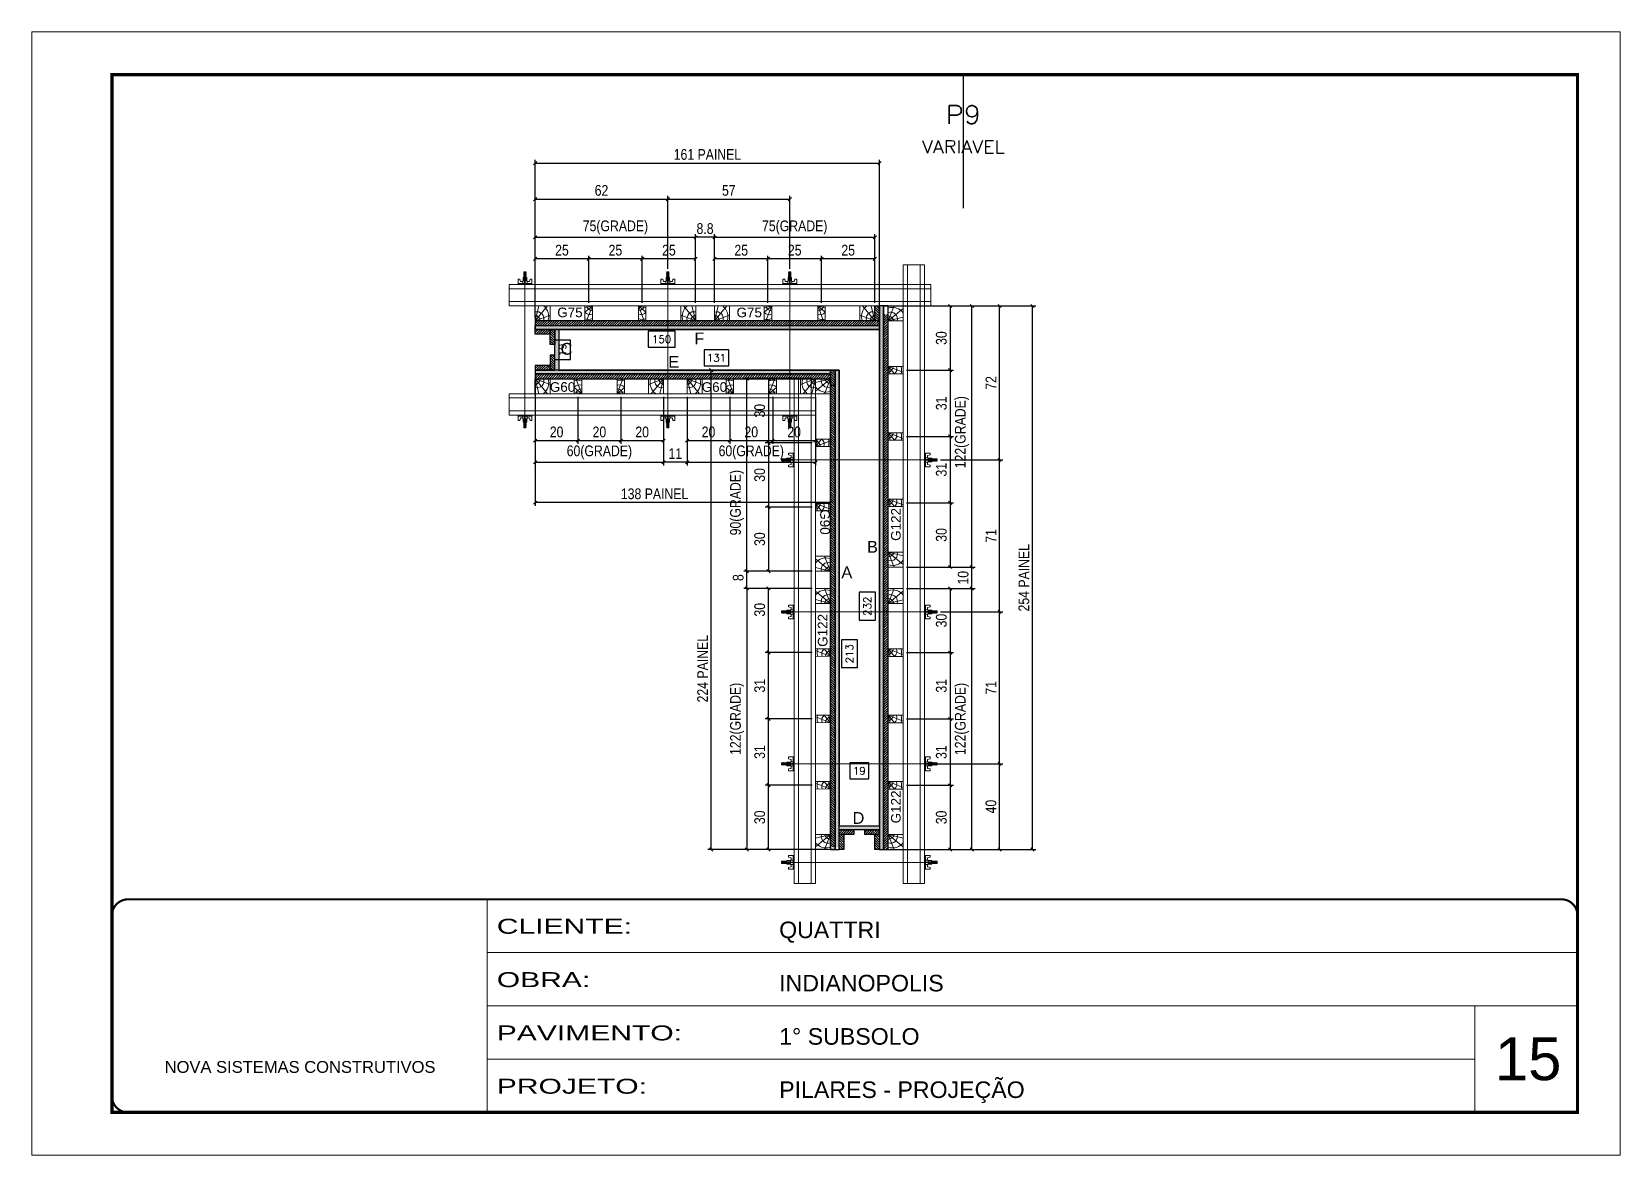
# Model space of a CAD drawing. Header units: millimetres. Extents: x 1945 to 8225, y 304 to 15137.
# Drawn here: x 5128 to 6613, y 10641 to 11691 of the extents above; entities that cross this region are included whole.
import ezdxf
from ezdxf.enums import TextEntityAlignment as Align

# ---------------------------------------------------------------- set-up
doc = ezdxf.new("R2010")
doc.units = ezdxf.units.MM
for name, pattern in [('CONTINUO', [0]), ('DASHED', [0.75, 0.5, -0.25]), ('HIDDEN', [0.375, 0.25, -0.125])]:
    doc.linetypes.add(name, pattern=pattern)
for name, color, linetype, lineweight in [('CARIMBO', 255, 'Continuous', 9), ('CONCRETO', 251, 'Continuous', 25), ('Folhas', 255, 'Continuous', 9), ('Hachura', 251, 'Continuous', 9), ('Madeira', 126, 'Continuous', 18), ('Perfil Metálico', 224, 'Continuous', 18), ('SARRAFO DE PRESSAO', 251, 'DASHED', 9), ('Texto Seção', 7, 'Continuous', 15)]:
    doc.layers.add(name, color=color, linetype=linetype, lineweight=lineweight)
for name, color, linetype in [('CHAPA', 1, 'Continuous'), ('COTA', 241, 'Continuous'), ('MEIO_PONT', 93, 'Continuous'), ('Painéis', 200, 'Continuous'), ('SARRAFO', 251, 'Continuous'), ('Texto de Titulo', 7, 'Continuous'), ('Texto Qtd Sarr', 242, 'Continuous'), ('TEXTO_GERAL', 7, 'Continuous')]:
    doc.layers.add(name, color=color, linetype=linetype)
doc.styles.add('ARIAL', font='arial.ttf')
doc.styles.add('COTA TECNICA 2X', font='techl___.ttf', dxfattribs={"height": 10})
doc.styles.add('ROMANS', font='romans.shx')
doc.styles.add('SANSSERIF', font='sas_____.pfb')
doc.styles.add('Tecnologia', font='')
doc.styles.get('Tecnologia').set_extended_font_data('Forgotten Futurist')
doc.dimstyles.new('Cota Seção interna', dxfattribs={"dimtxt": 7, "dimasz": 6, "dimexe": 0.18, "dimexo": 2, "dimgap": -4, "dimtad": 3, "dimdec": 1, "dimlfac": 0.5, "dimzin": 12, "dimdsep": 46, "dimtxsty": 'ROMANS', "dimblk": 'ARCHTICK', "dimcen": 0.09, "dimse1": 1, "dimse2": 1, "dimsd1": 1, "dimsd2": 1, "dimclrd": 180, "dimclre": 5, "dimclrt": 1, "dimadec": 0, "dimazin": 3, "dimtfac": 1, "dimtdec": 1, "dimtofl": 0, "dimtmove": 0, "dimatfit": 3, "dimldrblk": 'ARCHTICK', "dimfxl": 1, "dimtolj": 1, "dimtzin": 0, "dimarcsym": 0})
doc.dimstyles.new('SECAO PILAR', dxfattribs={"dimtxt": 10, "dimasz": 3, "dimexe": 3, "dimexo": 3, "dimgap": 3, "dimtad": 1, "dimdec": 1, "dimlfac": 0.5, "dimzin": 12, "dimdsep": 46, "dimtxsty": 'COTA TECNICA 2X', "dimblk1": 'OBLIQUE', "dimblk2": 'OBLIQUE', "dimsah": 1, "dimcen": 0.9, "dimclrd": 256, "dimclre": 256, "dimclrt": 256, "dimadec": 1, "dimazin": 3, "dimtfac": 1, "dimtdec": 1, "dimtmove": 0, "dimatfit": 3, "dimfxl": 1, "dimtolj": 1, "dimtzin": 12, "dimarcsym": 0})
pattern_1 = [(45, (14817.6697, 33533.5395), (-1.12253202, 1.12253202), [])]
pattern_2 = [(135, (-17216.0903, 19775.6832), (-1.12253202, -1.12253202), [])]
pattern_3 = [(45, (14886.6697, 33541.5395), (-1.12253202, 1.12253202), [])]

msp = doc.modelspace()

# ---------------------------------------------------------------- texts
at = {"layer": 'CARIMBO', "style": 'ARIAL'}
msp.add_text('15', height=40, dxfattribs=at).set_placement((6496.22, 10711.53))
at = {"layer": 'TEXTO_GERAL', "color": 0, "linetype": 'Continuous', "style": 'SANSSERIF'}
for s, p in [('G75', (5619.6, 11429.09)), ('G75', (5787.2, 11429.04)), ('G60', (5612.67, 11359.38)), ('G60', (5754.66, 11359.36))]:
    msp.add_text(s, height=9, dxfattribs=at).set_placement(p, align=Align.MIDDLE_LEFT)
at = {"layer": 'TEXTO_GERAL', "style": 'ARIAL'}
for s, p in [('F', (5752.43, 11404.82)), ('C', (5628.27, 11395.07)), ('E', (5728.52, 11382.85)), ('B', (5914.28, 11210.02)), ('A', (5890.33, 11186.12)), ('D', (5901.17, 10956.58))]:
    msp.add_text(s, height=11, dxfattribs=at).set_placement(p, align=Align.MIDDLE_CENTER)
at = {"layer": 'TEXTO_GERAL', "color": 0, "linetype": 'Continuous', "style": 'SANSSERIF'}
for s, rotation, p in [('G90', 270, (5869.94, 11245.14)), ('G122', 90, (5936.19, 11215.55)), ('G122', 90, (5867.72, 11116.54)), ('G122', 90, (5936.19, 10951.55))]:
    msp.add_text(s, height=9, rotation=rotation, dxfattribs=at).set_placement(p, align=Align.MIDDLE_LEFT)

# ---------------------------------------------------------------- blocks, each defined once
blk = doc.blocks.new('9999999999')
at = {"color": 30, "linetype": 'CONTINUO'}
for p, q in [((98564.6, 34230.2), (98564.6, 34429.4)), ((98564.6, 34379.6), (99584, 34379.6)), ((98564.6, 34329.8), (99488, 34329.8)), ((99584, 34329.8), (99488, 34329.8)), ((99488, 34329.8), (99488, 34230.2)), ((98564.6, 34280), (99488, 34280))]:
    blk.add_line(p, q, dxfattribs=at)
at = {"color": 30, "linetype": 'CONTINUO', "const_width": 2}
blk.add_lwpolyline([(99584, 34230.2), (99584, 34414.4, 0.414214), (99569, 34429.4), (98229, 34429.4, 0.414214), (98214, 34414.4), (98214, 34245.2, 0.414214), (98229, 34230.2), (99584, 34230.2)], format="xyb", dxfattribs=at)
at = {"layer": 'Folhas'}
blk.add_lwpolyline([(98139, 34190.2), (99624, 34190.2), (99624, 35240.2), (98139, 35240.2)], close=True, dxfattribs=at)
at = {"layer": 'Folhas', "color": 30, "const_width": 3}
blk.add_lwpolyline([(98214, 34230.2), (99584, 34230.2), (99584, 35200.2), (98214, 35200.2)], close=True, dxfattribs=at)
at = {"color": 7, "linetype": 'Continuous', "ltscale": 5, "style": 'ARIAL'}
for s, height, p in [('QUATTRI', 15.48, (98837.7, 34393.1)), ('INDIANOPOLIS', 15.483, (98837.7, 34343.3)), ('1° SUBSOLO', 15.48, (98837.7, 34293.5)), ('NOVA SISTEMAS CONSTRUTIVOS', 11.059, (98263.2, 34267.2)), ('PILARES - PROJEÇÃO', 15.483, (98837.7, 34243.7))]:
    blk.add_text(s, height=height, dxfattribs=at).set_placement(p)
at = {"layer": 'Folhas', "color": 7, "style": 'Tecnologia', "width": 1.5}
for s, p in [('CLIENTE:', (98573.7, 34397.2)), ('OBRA:', (98573.7, 34347.3)), ('PAVIMENTO:', (98573.7, 34297.5)), ('PROJETO:', (98573.7, 34247.7))]:
    blk.add_text(s, height=14, dxfattribs=at).set_placement(p)
blk = doc.blocks.new('titulo1')
at = {"layer": 'Defpoints', "color": 252, "linetype": 'HIDDEN', "ltscale": 2}
blk.add_line((0, 0), (0, 125), dxfattribs=at)
at = {"layer": 'Defpoints', "style": 'ROMANS', "oblique": 15}
blk.add_attdef('FOLHA', text='', height=10, dxfattribs=at).set_placement((0, 15.6), align=Align.MIDDLE_CENTER)
at = {"layer": 'Texto Qtd Sarr', "color": 3, "style": 'ROMANS', "oblique": 15}
for tag, height, p in [('TITULO', 17, (0, 71.4)), ('SEÇÃO', 12, (0, 41.5))]:
    blk.add_attdef(tag, text='', height=height, dxfattribs=at).set_placement(p, align=Align.MIDDLE_CENTER)
blk = doc.blocks.new('*D547')
at = {"layer": 'COTA', "color": 180, "lineweight": -2, "transparency": 16777216}
for p, q in [((5911, 11008.1), (5893, 11008.1)), ((5893, 11008.1), (5893, 10993.1)), ((5911, 10993.1), (5911, 11008.1)), ((5893, 10993.1), (5911, 10993.1))]:
    blk.add_line(p, q, dxfattribs=at)
at = {"layer": 'Defpoints', "color": 0, "transparency": 16777216}
for p in [(5883, 10989.1), (5883, 10949.5), (5921, 10949.5)]:
    blk.add_point(p, dxfattribs=at)
at = {"layer": 'COTA', "color": 1, "transparency": 16777216, "insert": (5902, 11000.6), "char_height": 7, "attachment_point": 5, "style": 'ROMANS'}
blk.add_mtext('\\A1;19', dxfattribs=at)
blk = doc.blocks.new('_ArchTick')
at = {"color": 0, "linetype": 'ByBlock', "const_width": 0.15}
blk.add_lwpolyline([(-0.5, -0.5), (0.5, 0.5)], dxfattribs=at)
blk = doc.blocks.new('*D548')
at = {"layer": 'COTA', "color": 180, "lineweight": -2, "transparency": 16777216}
for p, q in [((5632, 11403.1), (5617, 11403.1)), ((5617, 11403.1), (5617, 11385.1)), ((5632, 11385.1), (5632, 11403.1)), ((5617, 11385.1), (5632, 11385.1))]:
    blk.add_line(p, q, dxfattribs=at)
at = {"layer": 'Defpoints', "color": 0, "transparency": 16777216}
for p in [(5621, 11413.1), (5636, 11413.1), (5621, 11375.1)]:
    blk.add_point(p, dxfattribs=at)
at = {"layer": 'COTA', "color": 1, "transparency": 16777216, "insert": (5624.5, 11394.1), "char_height": 7, "attachment_point": 5, "rotation": 90, "style": 'ROMANS'}
blk.add_mtext('\\A1;19', dxfattribs=at)
blk = doc.blocks.new('C')
at = {"layer": 'Hachura', "color": 0}
for p, q in [((0, 3.22), (0, -3.22)), ((0.45, 3.22), (0, 3.22)), ((0.46, 3.16), (0, 3.16)), ((0.46, 3.05), (0, 3.05)), ((0.46, 2.88), (0, 2.88)), ((0, 2.75), (0, -1.16)), ((0.46, 2.65), (0, 2.65)), ((0.46, 2.23), (0, 2.23)), ((0.46, 1.51), (0, 1.51)), ((0.39, 0.49), (0.17, 0.49)), ((0.45, -3.23), (0.45, 3.22)), ((0.45, 3.22), (2.58, 3.22)), ((1.74, 0.97), (0.45, 0.97)), ((1.45, 0.1), (0.45, 0.1)), ((1.35, 1.94), (1.35, 0.96)), ((2.58, 2.39), (1.47, 2.09)), ((1.74, -0.97), (1.74, 0.97)), ((1.74, 0.97), (1.74, 0.84)), ((1.74, 0.97), (1.74, 0.84)), ((1.74, 0.84), (3.35, 0.84)), ((3.35, 0.45), (1.74, 0.45)), ((2.58, 3.22), (2.58, 2.39)), ((3.32, 0.84), (3.32, -0.84)), ((3.35, 0.84), (3.35, -0.84)), ((3.68, 0.45), (3.35, 0.45)), ((3.84, -0.52), (3.35, 0.45)), ((3.35, 0.06), (3.67, -0.57)), ((3.68, 0.45), (4.16, -0.52)), ((3.72, 0.5), (4.25, -0.57)), ((4.37, -0.55), (3.83, 0.53)), ((4.15, 0.45), (3.93, 0.45)), ((4.42, -0.52), (3.93, 0.45)), ((4.15, 0.45), (4.26, 0.45)), ((4.26, 0.45), (4.74, -0.52)), ((4.3, 0.5), (4.83, -0.57)), ((4.95, -0.55), (4.41, 0.53)), ((4.51, 0.45), (4.84, 0.45)), ((5, -0.52), (4.51, 0.45)), ((4.84, 0.45), (5.32, -0.52)), ((4.88, 0.5), (5.41, -0.57)), ((5.53, -0.55), (4.99, 0.53)), ((5.58, -0.52), (5.09, 0.45)), ((5.42, 0.45), (5.09, 0.45)), ((5.58, -0.52), (5.09, 0.45)), ((5.42, 0.45), (5.74, -0.19)), ((5.46, 0.5), (5.74, -0.07)), ((5.74, 0.19), (5.57, 0.53)), ((5.74, 0.32), (5.68, 0.45)), ((5.68, 0.45), (5.74, 0.45)), ((5.74, 0.45), (5.9, 0.29)), ((5.74, 0.45), (5.74, -0.52)), ((5.9, -0.36), (5.9, 0.29)), ((0.45, 0), (0, 0)), ((0.46, -1.52), (0, -1.52)), ((0.46, -2.23), (0, -2.23)), ((0.46, -2.65), (0, -2.65)), ((0.46, -2.88), (0, -2.88)), ((0.46, -3.05), (0, -3.05)), ((0.46, -3.16), (0, -3.16)), ((0, -3.22), (2.57, -3.22)), ((0.08, -0.48), (0.29, -0.48)), ((0.29, -0.48), (0.4, -0.48)), ((0.45, 0), (0.45, -0.97)), ((0.45, -0.16), (1.45, -0.16)), ((0.45, -0.65), (0.45, -0.32)), ((0.45, -3.23), (0.45, -0.65)), ((0.45, -0.97), (1.74, -0.97)), ((1.35, -1.94), (1.35, -0.97)), ((2.58, -2.39), (1.47, -2.1)), ((3.35, -0.32), (1.74, -0.32)), ((3.35, -0.84), (1.74, -0.84)), ((2.58, -3.23), (2.58, -2.39)), ((3.35, -0.07), (3.58, -0.52)), ((3.35, -0.52), (3.58, -0.52)), ((3.84, -0.52), (4.16, -0.52)), ((4.42, -0.52), (4.74, -0.52)), ((4.63, -0.52), (4.74, -0.52)), ((5, -0.52), (5.32, -0.52)), ((5.58, -0.52), (5.74, -0.52)), ((5.74, -0.52), (5.9, -0.36)), ((5.74, -0.52), (5.74, -0.52))]:
    blk.add_line(p, q, dxfattribs=at)
for centre, radius, start, end in [((1.52, 1.94), 0.161, 104.74356, 180), ((1.44, -0.03), 0.129, 272.69497, 87.30503), ((3.81, 0.39), 0.143, 25.56881, 154.43119), ((4.39, 0.39), 0.143, 25.56881, 154.43119), ((4.97, 0.39), 0.143, 25.56881, 154.43119), ((5.55, 0.39), 0.143, 25.56881, 154.43119), ((0.17, -0.37), 0.174, 221.74404, 317.85924), ((1.52, -1.94), 0.161, 180, 255.25644), ((3.71, -0.4), 0.174, 222.14076, 318.25596), ((4.29, -0.4), 0.174, 222.14076, 318.25596), ((4.87, -0.4), 0.174, 222.14076, 318.25596), ((5.45, -0.4), 0.174, 222.14076, 318.25596), ((5.61, -0.4), 0.174, 317.85924, 318.25596)]:
    blk.add_arc(centre, radius, start, end, dxfattribs=at)
blk = doc.blocks.new('_Oblique')
at = {"color": 0, "linetype": 'ByBlock', "lineweight": -2}
blk.add_line((-0.5, -0.5), (0.5, 0.5), dxfattribs=at)
blk = doc.blocks.new('*D549')
at = {"layer": 'COTA', "lineweight": -2, "transparency": 16777216}
for p, q in [((5872, 11375.1), (5760.5, 11375.1)), ((5763.5, 10927.1), (5763.5, 11375.1)), ((5872, 10927.1), (5760.5, 10927.1))]:
    blk.add_line(p, q, dxfattribs=at)
at = {"layer": 'Defpoints', "color": 0, "transparency": 16777216}
for p in [(5763.5, 11375.1), (5875, 11375.1), (5875, 10927.1)]:
    blk.add_point(p, dxfattribs=at)
at = {"layer": 'COTA', "lineweight": -2, "transparency": 16777216, "xscale": 3, "yscale": 3, "zscale": 3}
for p, rotation in [((5763.5, 11375.1), 90), ((5763.5, 10927.1), 270)]:
    blk.add_blockref('_Oblique', p, dxfattribs=dict(at, rotation=rotation))
at = {"layer": 'COTA', "transparency": 16777216, "insert": (5755.5, 11096.1), "char_height": 10, "attachment_point": 5, "rotation": 90, "style": 'COTA TECNICA 2X'}
blk.add_mtext('\\A1;224 PAINEL', dxfattribs=at)
blk = doc.blocks.new('*D550')
at = {"layer": 'COTA', "lineweight": -2, "transparency": 16777216}
for p, q in [((5599, 11424.2), (5599, 11571.6)), ((5599, 11568.6), (5921, 11568.6)), ((5921, 11424.1), (5921, 11571.6))]:
    blk.add_line(p, q, dxfattribs=at)
at = {"layer": 'Defpoints', "color": 0, "transparency": 16777216}
for p in [(5921, 11568.6), (5599, 11421.2), (5921, 11421.1)]:
    blk.add_point(p, dxfattribs=at)
at = {"layer": 'COTA', "lineweight": -2, "transparency": 16777216, "xscale": 3, "yscale": 3, "zscale": 3, "rotation": 180}
blk.add_blockref('_Oblique', (5599, 11568.6), dxfattribs=at)
at = {"layer": 'COTA', "lineweight": -2, "transparency": 16777216, "xscale": 3, "yscale": 3, "zscale": 3}
blk.add_blockref('_Oblique', (5921, 11568.6), dxfattribs=at)
at = {"layer": 'COTA', "transparency": 16777216, "insert": (5760, 11576.7), "char_height": 10, "attachment_point": 5, "style": 'COTA TECNICA 2X'}
blk.add_mtext('\\A1;161 PAINEL', dxfattribs=at)
blk = doc.blocks.new('*D551')
at = {"layer": 'COTA', "lineweight": -2, "transparency": 16777216}
for p, q in [((5599, 11372.1), (5599, 11248.3)), ((5875, 11372.1), (5875, 11248.3)), ((5875, 11251.3), (5599, 11251.3))]:
    blk.add_line(p, q, dxfattribs=at)
at = {"layer": 'Defpoints', "color": 0, "transparency": 16777216}
for p in [(5599, 11375.1), (5875, 11375.1), (5599, 11251.3)]:
    blk.add_point(p, dxfattribs=at)
at = {"layer": 'COTA', "lineweight": -2, "transparency": 16777216, "xscale": 3, "yscale": 3, "zscale": 3, "rotation": 180}
blk.add_blockref('_Oblique', (5599, 11251.3), dxfattribs=at)
at = {"layer": 'COTA', "lineweight": -2, "transparency": 16777216, "xscale": 3, "yscale": 3, "zscale": 3}
blk.add_blockref('_Oblique', (5875, 11251.3), dxfattribs=at)
at = {"layer": 'COTA', "transparency": 16777216, "insert": (5710.6, 11259.5), "char_height": 10, "attachment_point": 5, "style": 'COTA TECNICA 2X'}
blk.add_mtext('\\A1;138 PAINEL', dxfattribs=at)
blk = doc.blocks.new('*D552')
at = {"layer": 'COTA', "lineweight": -2, "transparency": 16777216}
for p, q in [((5966, 11007.2), (6036.2, 11007.2)), ((6033.2, 10927.1), (6033.2, 11007.2)), ((5946, 10927.1), (6036.2, 10927.1))]:
    blk.add_line(p, q, dxfattribs=at)
at = {"layer": 'Defpoints', "color": 0, "transparency": 16777216}
for p in [(5963, 11007.2), (6033.2, 11007.2), (5943, 10927.1)]:
    blk.add_point(p, dxfattribs=at)
at = {"layer": 'COTA', "lineweight": -2, "transparency": 16777216, "xscale": 3, "yscale": 3, "zscale": 3}
for p, rotation in [((6033.2, 11007.2), 90), ((6033.2, 10927.1), 270)]:
    blk.add_blockref('_Oblique', p, dxfattribs=dict(at, rotation=rotation))
at = {"layer": 'COTA', "transparency": 16777216, "insert": (6025.1, 10967.2), "char_height": 10, "attachment_point": 5, "rotation": 90, "style": 'COTA TECNICA 2X'}
blk.add_mtext('\\A1;40', dxfattribs=at)
blk = doc.blocks.new('*D553')
at = {"layer": 'COTA', "linetype": 'ByBlock', "lineweight": -2, "transparency": 16777216}
for p, q in [((5977.8, 11149.2), (6036.2, 11149.2)), ((6033.2, 11007.2), (6033.2, 11149.2)), ((5966, 11007.2), (6036.2, 11007.2))]:
    blk.add_line(p, q, dxfattribs=at)
at = {"layer": 'Defpoints', "color": 0, "linetype": 'ByBlock', "transparency": 16777216}
for p in [(5974.8, 11149.2), (6033.2, 11149.2), (5963, 11007.2)]:
    blk.add_point(p, dxfattribs=at)
at = {"layer": 'COTA', "linetype": 'ByBlock', "lineweight": -2, "transparency": 16777216, "xscale": 3, "yscale": 3, "zscale": 3}
for p, rotation in [((6033.2, 11149.2), 90), ((6033.2, 11007.2), 270)]:
    blk.add_blockref('_Oblique', p, dxfattribs=dict(at, rotation=rotation))
at = {"layer": 'COTA', "linetype": 'ByBlock', "transparency": 16777216, "insert": (6025.1, 11078.2), "char_height": 10, "attachment_point": 5, "rotation": 90, "style": 'COTA TECNICA 2X'}
blk.add_mtext('\\A1;71', dxfattribs=at)
blk = doc.blocks.new('*D554')
at = {"layer": 'COTA', "linetype": 'ByBlock', "lineweight": -2, "transparency": 16777216}
for p, q in [((5977.8, 11291.2), (6036.2, 11291.2)), ((6033.2, 11149.2), (6033.2, 11291.2)), ((5977.8, 11149.2), (6036.2, 11149.2))]:
    blk.add_line(p, q, dxfattribs=at)
at = {"layer": 'Defpoints', "color": 0, "linetype": 'ByBlock', "transparency": 16777216}
for p in [(5974.8, 11291.2), (6033.2, 11291.2), (5974.8, 11149.2)]:
    blk.add_point(p, dxfattribs=at)
at = {"layer": 'COTA', "linetype": 'ByBlock', "lineweight": -2, "transparency": 16777216, "xscale": 3, "yscale": 3, "zscale": 3}
for p, rotation in [((6033.2, 11291.2), 90), ((6033.2, 11149.2), 270)]:
    blk.add_blockref('_Oblique', p, dxfattribs=dict(at, rotation=rotation))
at = {"layer": 'COTA', "linetype": 'ByBlock', "transparency": 16777216, "insert": (6025.1, 11220.2), "char_height": 10, "attachment_point": 5, "rotation": 90, "style": 'COTA TECNICA 2X'}
blk.add_mtext('\\A1;71', dxfattribs=at)
blk = doc.blocks.new('*D555')
at = {"layer": 'COTA', "linetype": 'ByBlock', "lineweight": -2, "transparency": 16777216}
for p, q in [((5924, 11435.1), (6067, 11435.1)), ((6064, 10927.1), (6064, 11435.1)), ((5924, 10927.1), (6067, 10927.1))]:
    blk.add_line(p, q, dxfattribs=at)
at = {"layer": 'Defpoints', "color": 0, "linetype": 'ByBlock', "transparency": 16777216}
for p in [(5921, 11435.1), (6064, 11435.1), (5921, 10927.1)]:
    blk.add_point(p, dxfattribs=at)
at = {"layer": 'COTA', "linetype": 'ByBlock', "lineweight": -2, "transparency": 16777216, "xscale": 3, "yscale": 3, "zscale": 3}
for p, rotation in [((6064, 11435.1), 90), ((6064, 10927.1), 270)]:
    blk.add_blockref('_Oblique', p, dxfattribs=dict(at, rotation=rotation))
at = {"layer": 'COTA', "linetype": 'ByBlock', "transparency": 16777216, "insert": (6055.9, 11181.1), "char_height": 10, "attachment_point": 5, "rotation": 90, "style": 'COTA TECNICA 2X'}
blk.add_mtext('\\A1;254 PAINEL', dxfattribs=at)
blk = doc.blocks.new('*D556')
at = {"layer": 'COTA', "color": 180, "lineweight": -2, "transparency": 16777216}
for p, q in [((5729.7, 11411.5), (5704.7, 11411.5)), ((5704.7, 11411.5), (5704.7, 11396.5)), ((5729.7, 11396.5), (5729.7, 11411.5)), ((5704.7, 11396.5), (5729.7, 11396.5))]:
    blk.add_line(p, q, dxfattribs=at)
at = {"layer": 'Defpoints', "color": 0, "transparency": 16777216}
for p in [(5621, 11413.1), (5921, 11413.1), (5921, 11392.5)]:
    blk.add_point(p, dxfattribs=at)
at = {"layer": 'COTA', "color": 1, "transparency": 16777216, "insert": (5717.2, 11404), "char_height": 7, "attachment_point": 5, "style": 'ROMANS'}
blk.add_mtext('\\A1;150', dxfattribs=at)
blk = doc.blocks.new('*D557')
at = {"layer": 'COTA', "color": 180, "lineweight": -2, "transparency": 16777216}
for p, q in [((5917, 11167.5), (5902, 11167.5)), ((5902, 11167.5), (5902, 11141.5)), ((5917, 11141.5), (5917, 11167.5)), ((5902, 11141.5), (5917, 11141.5))]:
    blk.add_line(p, q, dxfattribs=at)
at = {"layer": 'Defpoints', "color": 0, "transparency": 16777216}
for p in [(5921, 11413.1), (5921, 10949.1), (5921, 10949.1)]:
    blk.add_point(p, dxfattribs=at)
at = {"layer": 'COTA', "color": 1, "transparency": 16777216, "insert": (5909.5, 11154.5), "char_height": 7, "attachment_point": 5, "rotation": 90, "style": 'ROMANS'}
blk.add_mtext('\\A1;232', dxfattribs=at)
blk = doc.blocks.new('PONTALETE')
at = {"layer": 'Madeira'}
for q in [(2.71, 7), (7, 5.76), (7, 1.74)]:
    blk.add_line((0, 0), q, dxfattribs=at)
blk.add_lwpolyline([(0, 0), (7, 0), (7, 7), (0, 7)], close=True, dxfattribs=at)
for centre, radius, start, end in [((2.04, 0.06), 6.23, 37.28179, 109.09128), ((1.09, 0.9), 3.19, 343.60304, 109.98471), ((-0.21, -0.78), 3.09, 14.63219, 86.0383)]:
    blk.add_arc(centre, radius, start, end, dxfattribs=at)
blk = doc.blocks.new('MEIO PONTALETE')
at = {"layer": 'Madeira'}
for q in [(2.71, 7), (3.5, 2.88), (3.5, 0.87)]:
    blk.add_line((0, 0), q, dxfattribs=at)
blk.add_lwpolyline([(0, 0), (3.5, 0), (3.5, 7), (0, 7)], close=True, dxfattribs=at)
for centre, radius, start, end in [((2.04, 0.06), 6.23, 76.44987, 109.09128), ((1.09, 0.9), 3.19, 40.90626, 109.98471), ((-0.21, -0.78), 3.09, 14.63219, 86.0383)]:
    blk.add_arc(centre, radius, start, end, dxfattribs=at)
blk = doc.blocks.new('*D558')
at = {"layer": 'COTA', "lineweight": -2, "transparency": 16777216}
for p, q in [((5858, 10987.2), (5814.1, 10987.2)), ((5817.1, 10927.2), (5817.1, 10987.2)), ((5858, 10927.2), (5814.1, 10927.2))]:
    blk.add_line(p, q, dxfattribs=at)
at = {"layer": 'Defpoints', "color": 0, "transparency": 16777216}
for p in [(5817.1, 10987.2), (5861, 10987.2), (5861, 10927.2)]:
    blk.add_point(p, dxfattribs=at)
at = {"layer": 'COTA', "lineweight": -2, "transparency": 16777216, "xscale": 3, "yscale": 3, "zscale": 3}
for p, rotation in [((5817.1, 10987.2), 90), ((5817.1, 10927.2), 270)]:
    blk.add_blockref('_Oblique', p, dxfattribs=dict(at, rotation=rotation))
at = {"layer": 'COTA', "transparency": 16777216, "insert": (5808.9, 10957.2), "char_height": 10, "attachment_point": 5, "rotation": 90, "style": 'COTA TECNICA 2X'}
blk.add_mtext('\\A1;30', dxfattribs=at)
blk = doc.blocks.new('*D559')
at = {"layer": 'COTA', "lineweight": -2, "transparency": 16777216}
for p, q in [((5858, 11171.2), (5793.9, 11171.2)), ((5796.9, 11171.2), (5796.9, 10927.2)), ((5858, 10927.2), (5793.9, 10927.2))]:
    blk.add_line(p, q, dxfattribs=at)
at = {"layer": 'Defpoints', "color": 0, "transparency": 16777216}
for p in [(5861, 11171.2), (5796.9, 10927.2), (5861, 10927.2)]:
    blk.add_point(p, dxfattribs=at)
at = {"layer": 'COTA', "lineweight": -2, "transparency": 16777216, "xscale": 3, "yscale": 3, "zscale": 3}
for p, rotation in [((5796.9, 11171.2), 90), ((5796.9, 10927.2), 270)]:
    blk.add_blockref('_Oblique', p, dxfattribs=dict(at, rotation=rotation))
at = {"layer": 'COTA', "transparency": 16777216, "insert": (5787.7, 11049.2), "char_height": 10, "attachment_point": 5, "rotation": 90, "style": 'COTA TECNICA 2X'}
blk.add_mtext('\\A1;122(GRADE)', dxfattribs=at)
blk = doc.blocks.new('*D560')
at = {"layer": 'COTA', "lineweight": -2, "transparency": 16777216}
for p, q in [((5858, 11049.2), (5814.1, 11049.2)), ((5817.1, 10987.2), (5817.1, 11049.2)), ((5858, 10987.2), (5814.1, 10987.2))]:
    blk.add_line(p, q, dxfattribs=at)
at = {"layer": 'Defpoints', "color": 0, "transparency": 16777216}
for p in [(5817.1, 11049.2), (5861, 11049.2), (5861, 10987.2)]:
    blk.add_point(p, dxfattribs=at)
at = {"layer": 'COTA', "lineweight": -2, "transparency": 16777216, "xscale": 3, "yscale": 3, "zscale": 3}
for p, rotation in [((5817.1, 11049.2), 90), ((5817.1, 10987.2), 270)]:
    blk.add_blockref('_Oblique', p, dxfattribs=dict(at, rotation=rotation))
at = {"layer": 'COTA', "transparency": 16777216, "insert": (5808.9, 11018.2), "char_height": 10, "attachment_point": 5, "rotation": 90, "style": 'COTA TECNICA 2X'}
blk.add_mtext('\\A1;31', dxfattribs=at)
blk = doc.blocks.new('*D561')
at = {"layer": 'COTA', "lineweight": -2, "transparency": 16777216}
for p, q in [((5858, 11111.2), (5814.1, 11111.2)), ((5817.1, 11049.2), (5817.1, 11111.2)), ((5858, 11049.2), (5814.1, 11049.2))]:
    blk.add_line(p, q, dxfattribs=at)
at = {"layer": 'Defpoints', "color": 0, "transparency": 16777216}
for p in [(5817.1, 11111.2), (5861, 11111.2), (5861, 11049.2)]:
    blk.add_point(p, dxfattribs=at)
at = {"layer": 'COTA', "lineweight": -2, "transparency": 16777216, "xscale": 3, "yscale": 3, "zscale": 3}
for p, rotation in [((5817.1, 11111.2), 90), ((5817.1, 11049.2), 270)]:
    blk.add_blockref('_Oblique', p, dxfattribs=dict(at, rotation=rotation))
at = {"layer": 'COTA', "transparency": 16777216, "insert": (5808.9, 11080.2), "char_height": 10, "attachment_point": 5, "rotation": 90, "style": 'COTA TECNICA 2X'}
blk.add_mtext('\\A1;31', dxfattribs=at)
blk = doc.blocks.new('*D562')
at = {"layer": 'COTA', "lineweight": -2, "transparency": 16777216}
for p, q in [((5858, 11171.2), (5814.1, 11171.2)), ((5817.1, 11111.2), (5817.1, 11171.2)), ((5858, 11111.2), (5814.1, 11111.2))]:
    blk.add_line(p, q, dxfattribs=at)
at = {"layer": 'Defpoints', "color": 0, "transparency": 16777216}
for p in [(5817.1, 11171.2), (5861, 11171.2), (5861, 11111.2)]:
    blk.add_point(p, dxfattribs=at)
at = {"layer": 'COTA', "lineweight": -2, "transparency": 16777216, "xscale": 3, "yscale": 3, "zscale": 3}
for p, rotation in [((5817.1, 11171.2), 90), ((5817.1, 11111.2), 270)]:
    blk.add_blockref('_Oblique', p, dxfattribs=dict(at, rotation=rotation))
at = {"layer": 'COTA', "transparency": 16777216, "insert": (5808.9, 11151.2), "char_height": 10, "attachment_point": 5, "rotation": 90, "style": 'COTA TECNICA 2X'}
blk.add_mtext('\\A1;30', dxfattribs=at)
blk = doc.blocks.new('*D563')
at = {"layer": 'COTA', "linetype": 'ByBlock', "lineweight": -2, "transparency": 16777216}
for p, q in [((5946, 11435.1), (6036.2, 11435.1)), ((6033.2, 11291.2), (6033.2, 11435.1)), ((5977.8, 11291.2), (6036.2, 11291.2))]:
    blk.add_line(p, q, dxfattribs=at)
at = {"layer": 'Defpoints', "color": 0, "linetype": 'ByBlock', "transparency": 16777216}
for p in [(5943, 11435.1), (6033.2, 11435.1), (5974.8, 11291.2)]:
    blk.add_point(p, dxfattribs=at)
at = {"layer": 'COTA', "linetype": 'ByBlock', "lineweight": -2, "transparency": 16777216, "xscale": 3, "yscale": 3, "zscale": 3}
for p, rotation in [((6033.2, 11435.1), 90), ((6033.2, 11291.2), 270)]:
    blk.add_blockref('_Oblique', p, dxfattribs=dict(at, rotation=rotation))
at = {"layer": 'COTA', "linetype": 'ByBlock', "transparency": 16777216, "insert": (6025.1, 11363.2), "char_height": 10, "attachment_point": 5, "rotation": 90, "style": 'COTA TECNICA 2X'}
blk.add_mtext('\\A1;72', dxfattribs=at)
blk = doc.blocks.new('*D564')
at = {"layer": 'COTA', "lineweight": -2, "transparency": 16777216}
for p, q in [((5599, 11424.2), (5599, 11538)), ((5599, 11535), (5723, 11535)), ((5723, 11469.9), (5723, 11538))]:
    blk.add_line(p, q, dxfattribs=at)
at = {"layer": 'Defpoints', "color": 0, "transparency": 16777216}
for p in [(5723, 11535), (5723, 11466.9), (5599, 11421.2)]:
    blk.add_point(p, dxfattribs=at)
at = {"layer": 'COTA', "lineweight": -2, "transparency": 16777216, "xscale": 3, "yscale": 3, "zscale": 3, "rotation": 180}
blk.add_blockref('_Oblique', (5599, 11535), dxfattribs=at)
at = {"layer": 'COTA', "lineweight": -2, "transparency": 16777216, "xscale": 3, "yscale": 3, "zscale": 3}
blk.add_blockref('_Oblique', (5723, 11535), dxfattribs=at)
at = {"layer": 'COTA', "transparency": 16777216, "insert": (5661, 11543.1), "char_height": 10, "attachment_point": 5, "style": 'COTA TECNICA 2X'}
blk.add_mtext('\\A1;62', dxfattribs=at)
blk = doc.blocks.new('*D565')
at = {"layer": 'COTA', "lineweight": -2, "transparency": 16777216}
for p, q in [((5723, 11469.9), (5723, 11538)), ((5723, 11535), (5837, 11535)), ((5837, 11469.9), (5837, 11538))]:
    blk.add_line(p, q, dxfattribs=at)
at = {"layer": 'Defpoints', "color": 0, "transparency": 16777216}
for p in [(5837, 11535), (5723, 11466.9), (5837, 11466.9)]:
    blk.add_point(p, dxfattribs=at)
at = {"layer": 'COTA', "lineweight": -2, "transparency": 16777216, "xscale": 3, "yscale": 3, "zscale": 3, "rotation": 180}
blk.add_blockref('_Oblique', (5723, 11535), dxfattribs=at)
at = {"layer": 'COTA', "lineweight": -2, "transparency": 16777216, "xscale": 3, "yscale": 3, "zscale": 3}
blk.add_blockref('_Oblique', (5837, 11535), dxfattribs=at)
at = {"layer": 'COTA', "transparency": 16777216, "insert": (5780, 11543.1), "char_height": 10, "attachment_point": 5, "style": 'COTA TECNICA 2X'}
blk.add_mtext('\\A1;57', dxfattribs=at)
blk = doc.blocks.new('*D566')
at = {"layer": 'COTA', "lineweight": -2, "transparency": 16777216}
for p, q in [((5858, 11187.2), (5793.9, 11187.2)), ((5796.9, 11171.2), (5796.9, 11187.2)), ((5858, 11171.2), (5793.9, 11171.2))]:
    blk.add_line(p, q, dxfattribs=at)
at = {"layer": 'Defpoints', "color": 0, "transparency": 16777216}
for p in [(5796.9, 11187.2), (5861, 11187.2), (5861, 11171.2)]:
    blk.add_point(p, dxfattribs=at)
at = {"layer": 'COTA', "lineweight": -2, "transparency": 16777216, "xscale": 3, "yscale": 3, "zscale": 3}
for p, rotation in [((5796.9, 11187.2), 90), ((5796.9, 11171.2), 270)]:
    blk.add_blockref('_Oblique', p, dxfattribs=dict(at, rotation=rotation))
at = {"layer": 'COTA', "transparency": 16777216, "insert": (5788.8, 11181.2), "char_height": 10, "attachment_point": 5, "rotation": 90, "style": 'COTA TECNICA 2X'}
blk.add_mtext('\\A1;8', dxfattribs=at)
blk = doc.blocks.new('*D567')
at = {"layer": 'COTA', "color": 180, "lineweight": -2, "transparency": 16777216}
for p, q in [((5780, 11394.1), (5757, 11394.1)), ((5757, 11394.1), (5757, 11379.1)), ((5780, 11379.1), (5780, 11394.1)), ((5757, 11379.1), (5780, 11379.1))]:
    blk.add_line(p, q, dxfattribs=at)
at = {"layer": 'Defpoints', "color": 0, "transparency": 16777216}
for p in [(5621, 11375.1), (5621, 11375.1), (5883, 11375.1)]:
    blk.add_point(p, dxfattribs=at)
at = {"layer": 'COTA', "color": 1, "transparency": 16777216, "insert": (5768.5, 11386.6), "char_height": 7, "attachment_point": 5, "style": 'ROMANS'}
blk.add_mtext('\\A1;131', dxfattribs=at)
blk = doc.blocks.new('*D568')
at = {"layer": 'COTA', "color": 180, "lineweight": -2, "transparency": 16777216}
for p, q in [((5900.3, 11123.1), (5885.3, 11123.1)), ((5885.3, 11123.1), (5885.3, 11097.1)), ((5900.3, 11097.1), (5900.3, 11123.1)), ((5885.3, 11097.1), (5900.3, 11097.1))]:
    blk.add_line(p, q, dxfattribs=at)
at = {"layer": 'Defpoints', "color": 0, "transparency": 16777216}
for p in [(5883, 11375.1), (5883, 10949.1), (5904.3, 10949.1)]:
    blk.add_point(p, dxfattribs=at)
at = {"layer": 'COTA', "color": 1, "transparency": 16777216, "insert": (5892.8, 11110.1), "char_height": 7, "attachment_point": 5, "rotation": 90, "style": 'ROMANS'}
blk.add_mtext('\\A1;213', dxfattribs=at)
blk = doc.blocks.new('*D569')
at = {"layer": 'COTA', "lineweight": -2, "transparency": 16777216}
for p, q in [((5858, 11367.2), (5814.1, 11367.2)), ((5817.1, 11367.2), (5817.1, 11307.2)), ((5858, 11307.2), (5814.1, 11307.2))]:
    blk.add_line(p, q, dxfattribs=at)
at = {"layer": 'Defpoints', "color": 0, "transparency": 16777216}
for p in [(5861, 11367.2), (5817.1, 11307.2), (5861, 11307.2)]:
    blk.add_point(p, dxfattribs=at)
at = {"layer": 'COTA', "lineweight": -2, "transparency": 16777216, "xscale": 3, "yscale": 3, "zscale": 3}
for p, rotation in [((5817.1, 11367.2), 90), ((5817.1, 11307.2), 270)]:
    blk.add_blockref('_Oblique', p, dxfattribs=dict(at, rotation=rotation))
at = {"layer": 'COTA', "transparency": 16777216, "insert": (5808.9, 11337.2), "char_height": 10, "attachment_point": 5, "rotation": 90, "style": 'COTA TECNICA 2X'}
blk.add_mtext('\\A1;30', dxfattribs=at)
blk = doc.blocks.new('*D570')
at = {"layer": 'COTA', "lineweight": -2, "transparency": 16777216}
for p, q in [((5858, 11307.2), (5814.1, 11307.2)), ((5817.1, 11307.2), (5817.1, 11247.2)), ((5858, 11247.2), (5814.1, 11247.2))]:
    blk.add_line(p, q, dxfattribs=at)
at = {"layer": 'Defpoints', "color": 0, "transparency": 16777216}
for p in [(5861, 11307.2), (5817.1, 11247.2), (5861, 11247.2)]:
    blk.add_point(p, dxfattribs=at)
at = {"layer": 'COTA', "lineweight": -2, "transparency": 16777216, "xscale": 3, "yscale": 3, "zscale": 3}
for p, rotation in [((5817.1, 11307.2), 90), ((5817.1, 11247.2), 270)]:
    blk.add_blockref('_Oblique', p, dxfattribs=dict(at, rotation=rotation))
at = {"layer": 'COTA', "transparency": 16777216, "insert": (5808.9, 11277.2), "char_height": 10, "attachment_point": 5, "rotation": 90, "style": 'COTA TECNICA 2X'}
blk.add_mtext('\\A1;30', dxfattribs=at)
blk = doc.blocks.new('*D571')
at = {"layer": 'COTA', "lineweight": -2, "transparency": 16777216}
for p, q in [((5858, 11247.2), (5814.1, 11247.2)), ((5817.1, 11247.2), (5817.1, 11187.2)), ((5858, 11187.2), (5814.1, 11187.2))]:
    blk.add_line(p, q, dxfattribs=at)
at = {"layer": 'Defpoints', "color": 0, "transparency": 16777216}
for p in [(5861, 11247.2), (5817.1, 11187.2), (5861, 11187.2)]:
    blk.add_point(p, dxfattribs=at)
at = {"layer": 'COTA', "lineweight": -2, "transparency": 16777216, "xscale": 3, "yscale": 3, "zscale": 3}
for p, rotation in [((5817.1, 11247.2), 90), ((5817.1, 11187.2), 270)]:
    blk.add_blockref('_Oblique', p, dxfattribs=dict(at, rotation=rotation))
at = {"layer": 'COTA', "transparency": 16777216, "insert": (5808.9, 11217.2), "char_height": 10, "attachment_point": 5, "rotation": 90, "style": 'COTA TECNICA 2X'}
blk.add_mtext('\\A1;30', dxfattribs=at)
blk = doc.blocks.new('*D572')
at = {"layer": 'COTA', "lineweight": -2, "transparency": 16777216}
for p, q in [((5858, 11367.2), (5793.9, 11367.2)), ((5796.9, 11187.2), (5796.9, 11367.2)), ((5858, 11187.2), (5793.9, 11187.2))]:
    blk.add_line(p, q, dxfattribs=at)
at = {"layer": 'Defpoints', "color": 0, "transparency": 16777216}
for p in [(5796.9, 11367.2), (5861, 11367.2), (5861, 11187.2)]:
    blk.add_point(p, dxfattribs=at)
at = {"layer": 'COTA', "lineweight": -2, "transparency": 16777216, "xscale": 3, "yscale": 3, "zscale": 3}
for p, rotation in [((5796.9, 11367.2), 90), ((5796.9, 11187.2), 270)]:
    blk.add_blockref('_Oblique', p, dxfattribs=dict(at, rotation=rotation))
at = {"layer": 'COTA', "transparency": 16777216, "insert": (5787.7, 11251.3), "char_height": 10, "attachment_point": 5, "rotation": 90, "style": 'COTA TECNICA 2X'}
blk.add_mtext('\\A1;90(GRADE)', dxfattribs=at)
blk = doc.blocks.new('*D573')
at = {"layer": 'COTA', "lineweight": -2, "transparency": 16777216}
for p, q in [((5946, 11171.1), (5990, 11171.1)), ((5987, 11171.1), (5987, 11111.1)), ((5946, 11111.1), (5990, 11111.1))]:
    blk.add_line(p, q, dxfattribs=at)
at = {"layer": 'Defpoints', "color": 0, "transparency": 16777216}
for p in [(5943, 11171.1), (5943, 11111.1), (5987, 11111.1)]:
    blk.add_point(p, dxfattribs=at)
at = {"layer": 'COTA', "lineweight": -2, "transparency": 16777216, "xscale": 3, "yscale": 3, "zscale": 3}
for p, rotation in [((5987, 11171.1), 90), ((5987, 11111.1), 270)]:
    blk.add_blockref('_Oblique', p, dxfattribs=dict(at, rotation=rotation))
at = {"layer": 'COTA', "transparency": 16777216, "insert": (5978.7, 11141.1), "char_height": 10, "attachment_point": 5, "rotation": 90, "style": 'COTA TECNICA 2X'}
blk.add_mtext('\\A1;30', dxfattribs=at)
blk = doc.blocks.new('*D574')
at = {"layer": 'COTA', "lineweight": -2, "transparency": 16777216}
for p, q in [((5946, 11171.1), (6010.2, 11171.1)), ((6007.2, 10927.1), (6007.2, 11171.1)), ((5946, 10927.1), (6010.2, 10927.1))]:
    blk.add_line(p, q, dxfattribs=at)
at = {"layer": 'Defpoints', "color": 0, "transparency": 16777216}
for p in [(5943, 11171.1), (6007.2, 11171.1), (5943, 10927.1)]:
    blk.add_point(p, dxfattribs=at)
at = {"layer": 'COTA', "lineweight": -2, "transparency": 16777216, "xscale": 3, "yscale": 3, "zscale": 3}
for p, rotation in [((6007.2, 11171.1), 90), ((6007.2, 10927.1), 270)]:
    blk.add_blockref('_Oblique', p, dxfattribs=dict(at, rotation=rotation))
at = {"layer": 'COTA', "transparency": 16777216, "insert": (5997.9, 11049.1), "char_height": 10, "attachment_point": 5, "rotation": 90, "style": 'COTA TECNICA 2X'}
blk.add_mtext('\\A1;122(GRADE)', dxfattribs=at)
blk = doc.blocks.new('*D575')
at = {"layer": 'COTA', "lineweight": -2, "transparency": 16777216}
for p, q in [((5946, 11111.1), (5990, 11111.1)), ((5987, 11111.1), (5987, 11049.1)), ((5946, 11049.1), (5990, 11049.1))]:
    blk.add_line(p, q, dxfattribs=at)
at = {"layer": 'Defpoints', "color": 0, "transparency": 16777216}
for p in [(5943, 11111.1), (5943, 11049.1), (5987, 11049.1)]:
    blk.add_point(p, dxfattribs=at)
at = {"layer": 'COTA', "lineweight": -2, "transparency": 16777216, "xscale": 3, "yscale": 3, "zscale": 3}
for p, rotation in [((5987, 11111.1), 90), ((5987, 11049.1), 270)]:
    blk.add_blockref('_Oblique', p, dxfattribs=dict(at, rotation=rotation))
at = {"layer": 'COTA', "transparency": 16777216, "insert": (5978.7, 11080.1), "char_height": 10, "attachment_point": 5, "rotation": 90, "style": 'COTA TECNICA 2X'}
blk.add_mtext('\\A1;31', dxfattribs=at)
blk = doc.blocks.new('*D576')
at = {"layer": 'COTA', "lineweight": -2, "transparency": 16777216}
for p, q in [((5946, 11049.1), (5990, 11049.1)), ((5987, 11049.1), (5987, 10987.1)), ((5946, 10987.1), (5990, 10987.1))]:
    blk.add_line(p, q, dxfattribs=at)
at = {"layer": 'Defpoints', "color": 0, "transparency": 16777216}
for p in [(5943, 11049.1), (5943, 10987.1), (5987, 10987.1)]:
    blk.add_point(p, dxfattribs=at)
at = {"layer": 'COTA', "lineweight": -2, "transparency": 16777216, "xscale": 3, "yscale": 3, "zscale": 3}
for p, rotation in [((5987, 11049.1), 90), ((5987, 10987.1), 270)]:
    blk.add_blockref('_Oblique', p, dxfattribs=dict(at, rotation=rotation))
at = {"layer": 'COTA', "transparency": 16777216, "insert": (5978.7, 11018.1), "char_height": 10, "attachment_point": 5, "rotation": 90, "style": 'COTA TECNICA 2X'}
blk.add_mtext('\\A1;31', dxfattribs=at)
blk = doc.blocks.new('*D577')
at = {"layer": 'COTA', "lineweight": -2, "transparency": 16777216}
for p, q in [((5946, 10987.1), (5990, 10987.1)), ((5987, 10987.1), (5987, 10927.1)), ((5946, 10927.1), (5990, 10927.1))]:
    blk.add_line(p, q, dxfattribs=at)
at = {"layer": 'Defpoints', "color": 0, "transparency": 16777216}
for p in [(5943, 10987.1), (5943, 10927.1), (5987, 10927.1)]:
    blk.add_point(p, dxfattribs=at)
at = {"layer": 'COTA', "lineweight": -2, "transparency": 16777216, "xscale": 3, "yscale": 3, "zscale": 3}
for p, rotation in [((5987, 10987.1), 90), ((5987, 10927.1), 270)]:
    blk.add_blockref('_Oblique', p, dxfattribs=dict(at, rotation=rotation))
at = {"layer": 'COTA', "transparency": 16777216, "insert": (5978.7, 10957.1), "char_height": 10, "attachment_point": 5, "rotation": 90, "style": 'COTA TECNICA 2X'}
blk.add_mtext('\\A1;30', dxfattribs=at)
blk = doc.blocks.new('*D578')
at = {"layer": 'COTA', "lineweight": -2, "transparency": 16777216}
for p, q in [((5946, 11435.1), (5990, 11435.1)), ((5987, 11435.1), (5987, 11375.1)), ((5946, 11375.1), (5990, 11375.1))]:
    blk.add_line(p, q, dxfattribs=at)
at = {"layer": 'Defpoints', "color": 0, "transparency": 16777216}
for p in [(5943, 11435.1), (5943, 11375.1), (5987, 11375.1)]:
    blk.add_point(p, dxfattribs=at)
at = {"layer": 'COTA', "lineweight": -2, "transparency": 16777216, "xscale": 3, "yscale": 3, "zscale": 3}
for p, rotation in [((5987, 11435.1), 90), ((5987, 11375.1), 270)]:
    blk.add_blockref('_Oblique', p, dxfattribs=dict(at, rotation=rotation))
at = {"layer": 'COTA', "transparency": 16777216, "insert": (5978.7, 11405.1), "char_height": 10, "attachment_point": 5, "rotation": 90, "style": 'COTA TECNICA 2X'}
blk.add_mtext('\\A1;30', dxfattribs=at)
blk = doc.blocks.new('*D579')
at = {"layer": 'COTA', "lineweight": -2, "transparency": 16777216}
for p, q in [((5946, 11435.1), (6010.2, 11435.1)), ((6007.2, 11191.1), (6007.2, 11435.1)), ((5946, 11191.1), (6010.2, 11191.1))]:
    blk.add_line(p, q, dxfattribs=at)
at = {"layer": 'Defpoints', "color": 0, "transparency": 16777216}
for p in [(5943, 11435.1), (6007.2, 11435.1), (5943, 11191.1)]:
    blk.add_point(p, dxfattribs=at)
at = {"layer": 'COTA', "lineweight": -2, "transparency": 16777216, "xscale": 3, "yscale": 3, "zscale": 3}
for p, rotation in [((6007.2, 11435.1), 90), ((6007.2, 11191.1), 270)]:
    blk.add_blockref('_Oblique', p, dxfattribs=dict(at, rotation=rotation))
at = {"layer": 'COTA', "transparency": 16777216, "insert": (5997.9, 11317.1), "char_height": 10, "attachment_point": 5, "rotation": 90, "style": 'COTA TECNICA 2X'}
blk.add_mtext('\\A1;122(GRADE)', dxfattribs=at)
blk = doc.blocks.new('*D580')
at = {"layer": 'COTA', "lineweight": -2, "transparency": 16777216}
for p, q in [((5946, 11375.1), (5990, 11375.1)), ((5987, 11375.1), (5987, 11313.1)), ((5946, 11313.1), (5990, 11313.1))]:
    blk.add_line(p, q, dxfattribs=at)
at = {"layer": 'Defpoints', "color": 0, "transparency": 16777216}
for p in [(5943, 11375.1), (5943, 11313.1), (5987, 11313.1)]:
    blk.add_point(p, dxfattribs=at)
at = {"layer": 'COTA', "lineweight": -2, "transparency": 16777216, "xscale": 3, "yscale": 3, "zscale": 3}
for p, rotation in [((5987, 11375.1), 90), ((5987, 11313.1), 270)]:
    blk.add_blockref('_Oblique', p, dxfattribs=dict(at, rotation=rotation))
at = {"layer": 'COTA', "transparency": 16777216, "insert": (5978.7, 11344.1), "char_height": 10, "attachment_point": 5, "rotation": 90, "style": 'COTA TECNICA 2X'}
blk.add_mtext('\\A1;31', dxfattribs=at)
blk = doc.blocks.new('*D581')
at = {"layer": 'COTA', "lineweight": -2, "transparency": 16777216}
for p, q in [((5946, 11313.1), (5990, 11313.1)), ((5987, 11313.1), (5987, 11251.1)), ((5946, 11251.1), (5990, 11251.1))]:
    blk.add_line(p, q, dxfattribs=at)
at = {"layer": 'Defpoints', "color": 0, "transparency": 16777216}
for p in [(5943, 11313.1), (5943, 11251.1), (5987, 11251.1)]:
    blk.add_point(p, dxfattribs=at)
at = {"layer": 'COTA', "lineweight": -2, "transparency": 16777216, "xscale": 3, "yscale": 3, "zscale": 3}
for p, rotation in [((5987, 11313.1), 90), ((5987, 11251.1), 270)]:
    blk.add_blockref('_Oblique', p, dxfattribs=dict(at, rotation=rotation))
at = {"layer": 'COTA', "transparency": 16777216, "insert": (5978.7, 11282.1), "char_height": 10, "attachment_point": 5, "rotation": 90, "style": 'COTA TECNICA 2X'}
blk.add_mtext('\\A1;31', dxfattribs=at)
blk = doc.blocks.new('*D582')
at = {"layer": 'COTA', "lineweight": -2, "transparency": 16777216}
for p, q in [((5946, 11251.1), (5990, 11251.1)), ((5987, 11251.1), (5987, 11191.1)), ((5946, 11191.1), (5990, 11191.1))]:
    blk.add_line(p, q, dxfattribs=at)
at = {"layer": 'Defpoints', "color": 0, "transparency": 16777216}
for p in [(5943, 11251.1), (5943, 11191.1), (5987, 11191.1)]:
    blk.add_point(p, dxfattribs=at)
at = {"layer": 'COTA', "lineweight": -2, "transparency": 16777216, "xscale": 3, "yscale": 3, "zscale": 3}
for p, rotation in [((5987, 11251.1), 90), ((5987, 11191.1), 270)]:
    blk.add_blockref('_Oblique', p, dxfattribs=dict(at, rotation=rotation))
at = {"layer": 'COTA', "transparency": 16777216, "insert": (5978.7, 11221.1), "char_height": 10, "attachment_point": 5, "rotation": 90, "style": 'COTA TECNICA 2X'}
blk.add_mtext('\\A1;30', dxfattribs=at)
blk = doc.blocks.new('*D583')
at = {"layer": 'COTA', "lineweight": -2, "transparency": 16777216}
for p, q in [((5866.6, 11438.2), (5866.6, 11482.1)), ((5916.6, 11479.1), (5866.6, 11479.1)), ((5916.6, 11438.2), (5916.6, 11482.1))]:
    blk.add_line(p, q, dxfattribs=at)
at = {"layer": 'Defpoints', "color": 0, "transparency": 16777216}
for p in [(5866.6, 11479.1), (5866.6, 11435.2), (5916.6, 11435.2)]:
    blk.add_point(p, dxfattribs=at)
at = {"layer": 'COTA', "lineweight": -2, "transparency": 16777216, "xscale": 3, "yscale": 3, "zscale": 3, "rotation": 180}
blk.add_blockref('_Oblique', (5866.6, 11479.1), dxfattribs=at)
at = {"layer": 'COTA', "lineweight": -2, "transparency": 16777216, "xscale": 3, "yscale": 3, "zscale": 3}
blk.add_blockref('_Oblique', (5916.6, 11479.1), dxfattribs=at)
at = {"layer": 'COTA', "transparency": 16777216, "insert": (5891.6, 11487.2), "char_height": 10, "attachment_point": 5, "style": 'COTA TECNICA 2X'}
blk.add_mtext('\\A1;25', dxfattribs=at)
blk = doc.blocks.new('*D584')
at = {"layer": 'COTA', "lineweight": -2, "transparency": 16777216}
for p, q in [((5816.6, 11438.2), (5816.6, 11482.1)), ((5866.6, 11479.1), (5816.6, 11479.1)), ((5866.6, 11438.2), (5866.6, 11482.1))]:
    blk.add_line(p, q, dxfattribs=at)
at = {"layer": 'Defpoints', "color": 0, "transparency": 16777216}
for p in [(5816.6, 11479.1), (5816.6, 11435.2), (5866.6, 11435.2)]:
    blk.add_point(p, dxfattribs=at)
at = {"layer": 'COTA', "lineweight": -2, "transparency": 16777216, "xscale": 3, "yscale": 3, "zscale": 3, "rotation": 180}
blk.add_blockref('_Oblique', (5816.6, 11479.1), dxfattribs=at)
at = {"layer": 'COTA', "lineweight": -2, "transparency": 16777216, "xscale": 3, "yscale": 3, "zscale": 3}
blk.add_blockref('_Oblique', (5866.6, 11479.1), dxfattribs=at)
at = {"layer": 'COTA', "transparency": 16777216, "insert": (5841.6, 11487.2), "char_height": 10, "attachment_point": 5, "style": 'COTA TECNICA 2X'}
blk.add_mtext('\\A1;25', dxfattribs=at)
blk = doc.blocks.new('*D844')
at = {"layer": 'COTA', "lineweight": -2, "transparency": 16777216}
for p, q in [((5766.6, 11438.1), (5766.6, 11482.1)), ((5816.6, 11479.1), (5766.6, 11479.1)), ((5816.6, 11438.2), (5816.6, 11482.1))]:
    blk.add_line(p, q, dxfattribs=at)
at = {"layer": 'Defpoints', "color": 0, "transparency": 16777216}
for p in [(5766.6, 11479.1), (5766.6, 11435.1), (5816.6, 11435.2)]:
    blk.add_point(p, dxfattribs=at)
at = {"layer": 'COTA', "lineweight": -2, "transparency": 16777216, "xscale": 3, "yscale": 3, "zscale": 3, "rotation": 180}
blk.add_blockref('_Oblique', (5766.6, 11479.1), dxfattribs=at)
at = {"layer": 'COTA', "lineweight": -2, "transparency": 16777216, "xscale": 3, "yscale": 3, "zscale": 3}
blk.add_blockref('_Oblique', (5816.6, 11479.1), dxfattribs=at)
at = {"layer": 'COTA', "transparency": 16777216, "insert": (5791.6, 11487.2), "char_height": 10, "attachment_point": 5, "style": 'COTA TECNICA 2X'}
blk.add_mtext('\\A1;25', dxfattribs=at)
blk = doc.blocks.new('*D845')
at = {"layer": 'COTA', "lineweight": -2, "transparency": 16777216}
for p, q in [((5766.6, 11438.1), (5766.6, 11502.3)), ((5766.6, 11499.3), (5916.6, 11499.3)), ((5916.6, 11438.1), (5916.6, 11502.3))]:
    blk.add_line(p, q, dxfattribs=at)
at = {"layer": 'Defpoints', "color": 0, "transparency": 16777216}
for p in [(5916.6, 11499.3), (5766.6, 11435.1), (5916.6, 11435.1)]:
    blk.add_point(p, dxfattribs=at)
at = {"layer": 'COTA', "lineweight": -2, "transparency": 16777216, "xscale": 3, "yscale": 3, "zscale": 3, "rotation": 180}
blk.add_blockref('_Oblique', (5766.6, 11499.3), dxfattribs=at)
at = {"layer": 'COTA', "lineweight": -2, "transparency": 16777216, "xscale": 3, "yscale": 3, "zscale": 3}
blk.add_blockref('_Oblique', (5916.6, 11499.3), dxfattribs=at)
at = {"layer": 'COTA', "transparency": 16777216, "insert": (5841.6, 11508.5), "char_height": 10, "attachment_point": 5, "style": 'COTA TECNICA 2X'}
blk.add_mtext('\\A1;75(GRADE)', dxfattribs=at)
blk = doc.blocks.new('*D846')
at = {"layer": 'COTA', "lineweight": -2, "transparency": 16777216}
for p, q in [((5699, 11438.2), (5699, 11482.1)), ((5749, 11479.1), (5699, 11479.1)), ((5749, 11438.2), (5749, 11482.1))]:
    blk.add_line(p, q, dxfattribs=at)
at = {"layer": 'Defpoints', "color": 0, "transparency": 16777216}
for p in [(5699, 11479.1), (5699, 11435.2), (5749, 11435.2)]:
    blk.add_point(p, dxfattribs=at)
at = {"layer": 'COTA', "lineweight": -2, "transparency": 16777216, "xscale": 3, "yscale": 3, "zscale": 3, "rotation": 180}
blk.add_blockref('_Oblique', (5699, 11479.1), dxfattribs=at)
at = {"layer": 'COTA', "lineweight": -2, "transparency": 16777216, "xscale": 3, "yscale": 3, "zscale": 3}
blk.add_blockref('_Oblique', (5749, 11479.1), dxfattribs=at)
at = {"layer": 'COTA', "transparency": 16777216, "insert": (5724, 11487.2), "char_height": 10, "attachment_point": 5, "style": 'COTA TECNICA 2X'}
blk.add_mtext('\\A1;25', dxfattribs=at)
blk = doc.blocks.new('*D847')
at = {"layer": 'COTA', "lineweight": -2, "transparency": 16777216}
for p, q in [((5649, 11438.2), (5649, 11482.1)), ((5699, 11479.1), (5649, 11479.1)), ((5699, 11438.2), (5699, 11482.1))]:
    blk.add_line(p, q, dxfattribs=at)
at = {"layer": 'Defpoints', "color": 0, "transparency": 16777216}
for p in [(5649, 11479.1), (5649, 11435.2), (5699, 11435.2)]:
    blk.add_point(p, dxfattribs=at)
at = {"layer": 'COTA', "lineweight": -2, "transparency": 16777216, "xscale": 3, "yscale": 3, "zscale": 3, "rotation": 180}
blk.add_blockref('_Oblique', (5649, 11479.1), dxfattribs=at)
at = {"layer": 'COTA', "lineweight": -2, "transparency": 16777216, "xscale": 3, "yscale": 3, "zscale": 3}
blk.add_blockref('_Oblique', (5699, 11479.1), dxfattribs=at)
at = {"layer": 'COTA', "transparency": 16777216, "insert": (5674, 11487.2), "char_height": 10, "attachment_point": 5, "style": 'COTA TECNICA 2X'}
blk.add_mtext('\\A1;25', dxfattribs=at)
blk = doc.blocks.new('*D848')
at = {"layer": 'COTA', "lineweight": -2, "transparency": 16777216}
for p, q in [((5599, 11438.2), (5599, 11482.1)), ((5649, 11479.1), (5599, 11479.1)), ((5649, 11438.2), (5649, 11482.1))]:
    blk.add_line(p, q, dxfattribs=at)
at = {"layer": 'Defpoints', "color": 0, "transparency": 16777216}
for p in [(5599, 11479.1), (5599, 11435.2), (5649, 11435.2)]:
    blk.add_point(p, dxfattribs=at)
at = {"layer": 'COTA', "lineweight": -2, "transparency": 16777216, "xscale": 3, "yscale": 3, "zscale": 3, "rotation": 180}
blk.add_blockref('_Oblique', (5599, 11479.1), dxfattribs=at)
at = {"layer": 'COTA', "lineweight": -2, "transparency": 16777216, "xscale": 3, "yscale": 3, "zscale": 3}
blk.add_blockref('_Oblique', (5649, 11479.1), dxfattribs=at)
at = {"layer": 'COTA', "transparency": 16777216, "insert": (5624, 11487.2), "char_height": 10, "attachment_point": 5, "style": 'COTA TECNICA 2X'}
blk.add_mtext('\\A1;25', dxfattribs=at)
blk = doc.blocks.new('*D849')
at = {"layer": 'COTA', "lineweight": -2, "transparency": 16777216}
for p, q in [((5599, 11438.2), (5599, 11502.3)), ((5599, 11499.3), (5749, 11499.3)), ((5749, 11438.2), (5749, 11502.3))]:
    blk.add_line(p, q, dxfattribs=at)
at = {"layer": 'Defpoints', "color": 0, "transparency": 16777216}
for p in [(5749, 11499.3), (5599, 11435.2), (5749, 11435.2)]:
    blk.add_point(p, dxfattribs=at)
at = {"layer": 'COTA', "lineweight": -2, "transparency": 16777216, "xscale": 3, "yscale": 3, "zscale": 3, "rotation": 180}
blk.add_blockref('_Oblique', (5599, 11499.3), dxfattribs=at)
at = {"layer": 'COTA', "lineweight": -2, "transparency": 16777216, "xscale": 3, "yscale": 3, "zscale": 3}
blk.add_blockref('_Oblique', (5749, 11499.3), dxfattribs=at)
at = {"layer": 'COTA', "transparency": 16777216, "insert": (5674, 11508.5), "char_height": 10, "attachment_point": 5, "style": 'COTA TECNICA 2X'}
blk.add_mtext('\\A1;75(GRADE)', dxfattribs=at)
blk = doc.blocks.new('*D1603')
at = {"layer": 'COTA', "lineweight": -2, "transparency": 16777216}
for p, q in [((5749, 11438.2), (5749, 11502.3)), ((5766.6, 11499.3), (5749, 11499.3)), ((5766.6, 11438.1), (5766.6, 11502.3))]:
    blk.add_line(p, q, dxfattribs=at)
at = {"layer": 'Defpoints', "color": 0, "transparency": 16777216}
for p in [(5749, 11499.3), (5749, 11435.2), (5766.6, 11435.1)]:
    blk.add_point(p, dxfattribs=at)
at = {"layer": 'COTA', "lineweight": -2, "transparency": 16777216, "xscale": 3, "yscale": 3, "zscale": 3, "rotation": 180}
blk.add_blockref('_Oblique', (5749, 11499.3), dxfattribs=at)
at = {"layer": 'COTA', "lineweight": -2, "transparency": 16777216, "xscale": 3, "yscale": 3, "zscale": 3}
blk.add_blockref('_Oblique', (5766.6, 11499.3), dxfattribs=at)
at = {"layer": 'COTA', "transparency": 16777216, "insert": (5757.8, 11507.4), "char_height": 10, "attachment_point": 5, "style": 'COTA TECNICA 2X'}
blk.add_mtext('\\A1;8.8', dxfattribs=at)
blk = doc.blocks.new('*D1604')
at = {"layer": 'COTA', "lineweight": -2, "transparency": 16777216}
for p, q in [((5946, 11191.1), (6010.2, 11191.1)), ((6007.2, 11171.1), (6007.2, 11191.1)), ((5946, 11171.1), (6010.2, 11171.1))]:
    blk.add_line(p, q, dxfattribs=at)
at = {"layer": 'Defpoints', "color": 0, "transparency": 16777216}
for p in [(5943, 11191.1), (6007.2, 11191.1), (5943, 11171.1)]:
    blk.add_point(p, dxfattribs=at)
at = {"layer": 'COTA', "lineweight": -2, "transparency": 16777216, "xscale": 3, "yscale": 3, "zscale": 3}
for p, rotation in [((6007.2, 11191.1), 90), ((6007.2, 11171.1), 270)]:
    blk.add_blockref('_Oblique', p, dxfattribs=dict(at, rotation=rotation))
at = {"layer": 'COTA', "transparency": 16777216, "insert": (5999.1, 11181.1), "char_height": 10, "attachment_point": 5, "rotation": 90, "style": 'COTA TECNICA 2X'}
blk.add_mtext('\\A1;10', dxfattribs=at)
blk = doc.blocks.new('*D850')
at = {"layer": 'COTA', "lineweight": -2, "transparency": 16777216}
for p, q in [((5821, 11350.1), (5821, 11306.2)), ((5861, 11350.1), (5861, 11306.2)), ((5861, 11309.2), (5821, 11309.2))]:
    blk.add_line(p, q, dxfattribs=at)
at = {"layer": 'Defpoints', "color": 0, "transparency": 16777216}
for p in [(5821, 11353.1), (5861, 11353.1), (5821, 11309.2)]:
    blk.add_point(p, dxfattribs=at)
at = {"layer": 'COTA', "lineweight": -2, "transparency": 16777216, "xscale": 3, "yscale": 3, "zscale": 3, "rotation": 180}
blk.add_blockref('_Oblique', (5821, 11309.2), dxfattribs=at)
at = {"layer": 'COTA', "lineweight": -2, "transparency": 16777216, "xscale": 3, "yscale": 3, "zscale": 3}
blk.add_blockref('_Oblique', (5861, 11309.2), dxfattribs=at)
at = {"layer": 'COTA', "transparency": 16777216, "insert": (5841, 11317.3), "char_height": 10, "attachment_point": 5, "style": 'COTA TECNICA 2X'}
blk.add_mtext('\\A1;20', dxfattribs=at)
blk = doc.blocks.new('*D851')
at = {"layer": 'COTA', "lineweight": -2, "transparency": 16777216}
for p, q in [((5781, 11350.1), (5781, 11306.2)), ((5821, 11350.1), (5821, 11306.2)), ((5821, 11309.2), (5781, 11309.2))]:
    blk.add_line(p, q, dxfattribs=at)
at = {"layer": 'Defpoints', "color": 0, "transparency": 16777216}
for p in [(5781, 11353.1), (5821, 11353.1), (5781, 11309.2)]:
    blk.add_point(p, dxfattribs=at)
at = {"layer": 'COTA', "lineweight": -2, "transparency": 16777216, "xscale": 3, "yscale": 3, "zscale": 3, "rotation": 180}
blk.add_blockref('_Oblique', (5781, 11309.2), dxfattribs=at)
at = {"layer": 'COTA', "lineweight": -2, "transparency": 16777216, "xscale": 3, "yscale": 3, "zscale": 3}
blk.add_blockref('_Oblique', (5821, 11309.2), dxfattribs=at)
at = {"layer": 'COTA', "transparency": 16777216, "insert": (5801, 11317.3), "char_height": 10, "attachment_point": 5, "style": 'COTA TECNICA 2X'}
blk.add_mtext('\\A1;20', dxfattribs=at)
blk = doc.blocks.new('*D852')
at = {"layer": 'COTA', "lineweight": -2, "transparency": 16777216}
for p, q in [((5741, 11350.1), (5741, 11306.2)), ((5781, 11350.1), (5781, 11306.2)), ((5781, 11309.2), (5741, 11309.2))]:
    blk.add_line(p, q, dxfattribs=at)
at = {"layer": 'Defpoints', "color": 0, "transparency": 16777216}
for p in [(5741, 11353.1), (5781, 11353.1), (5741, 11309.2)]:
    blk.add_point(p, dxfattribs=at)
at = {"layer": 'COTA', "lineweight": -2, "transparency": 16777216, "xscale": 3, "yscale": 3, "zscale": 3, "rotation": 180}
blk.add_blockref('_Oblique', (5741, 11309.2), dxfattribs=at)
at = {"layer": 'COTA', "lineweight": -2, "transparency": 16777216, "xscale": 3, "yscale": 3, "zscale": 3}
blk.add_blockref('_Oblique', (5781, 11309.2), dxfattribs=at)
at = {"layer": 'COTA', "transparency": 16777216, "insert": (5761, 11317.3), "char_height": 10, "attachment_point": 5, "style": 'COTA TECNICA 2X'}
blk.add_mtext('\\A1;20', dxfattribs=at)
blk = doc.blocks.new('*D853')
at = {"layer": 'COTA', "lineweight": -2, "transparency": 16777216}
for p, q in [((5741, 11350.1), (5741, 11286)), ((5861, 11350.2), (5861, 11286)), ((5741, 11289), (5861, 11289))]:
    blk.add_line(p, q, dxfattribs=at)
at = {"layer": 'Defpoints', "color": 0, "transparency": 16777216}
for p in [(5741, 11353.1), (5861, 11353.2), (5861, 11289)]:
    blk.add_point(p, dxfattribs=at)
at = {"layer": 'COTA', "lineweight": -2, "transparency": 16777216, "xscale": 3, "yscale": 3, "zscale": 3, "rotation": 180}
blk.add_blockref('_Oblique', (5741, 11289), dxfattribs=at)
at = {"layer": 'COTA', "lineweight": -2, "transparency": 16777216, "xscale": 3, "yscale": 3, "zscale": 3}
blk.add_blockref('_Oblique', (5861, 11289), dxfattribs=at)
at = {"layer": 'COTA', "transparency": 16777216, "insert": (5801, 11298.2), "char_height": 10, "attachment_point": 5, "style": 'COTA TECNICA 2X'}
blk.add_mtext('\\A1;60(GRADE)', dxfattribs=at)
blk = doc.blocks.new('*D854')
at = {"layer": 'COTA', "lineweight": -2, "transparency": 16777216}
for p, q in [((5679, 11350.1), (5679, 11306.2)), ((5719, 11350.1), (5719, 11306.2)), ((5719, 11309.2), (5679, 11309.2))]:
    blk.add_line(p, q, dxfattribs=at)
at = {"layer": 'Defpoints', "color": 0, "transparency": 16777216}
for p in [(5679, 11353.1), (5719, 11353.1), (5679, 11309.2)]:
    blk.add_point(p, dxfattribs=at)
at = {"layer": 'COTA', "lineweight": -2, "transparency": 16777216, "xscale": 3, "yscale": 3, "zscale": 3, "rotation": 180}
blk.add_blockref('_Oblique', (5679, 11309.2), dxfattribs=at)
at = {"layer": 'COTA', "lineweight": -2, "transparency": 16777216, "xscale": 3, "yscale": 3, "zscale": 3}
blk.add_blockref('_Oblique', (5719, 11309.2), dxfattribs=at)
at = {"layer": 'COTA', "transparency": 16777216, "insert": (5699, 11317.3), "char_height": 10, "attachment_point": 5, "style": 'COTA TECNICA 2X'}
blk.add_mtext('\\A1;20', dxfattribs=at)
blk = doc.blocks.new('*D855')
at = {"layer": 'COTA', "lineweight": -2, "transparency": 16777216}
for p, q in [((5639, 11350.1), (5639, 11306.2)), ((5679, 11350.1), (5679, 11306.2)), ((5679, 11309.2), (5639, 11309.2))]:
    blk.add_line(p, q, dxfattribs=at)
at = {"layer": 'Defpoints', "color": 0, "transparency": 16777216}
for p in [(5639, 11353.1), (5679, 11353.1), (5639, 11309.2)]:
    blk.add_point(p, dxfattribs=at)
at = {"layer": 'COTA', "lineweight": -2, "transparency": 16777216, "xscale": 3, "yscale": 3, "zscale": 3, "rotation": 180}
blk.add_blockref('_Oblique', (5639, 11309.2), dxfattribs=at)
at = {"layer": 'COTA', "lineweight": -2, "transparency": 16777216, "xscale": 3, "yscale": 3, "zscale": 3}
blk.add_blockref('_Oblique', (5679, 11309.2), dxfattribs=at)
at = {"layer": 'COTA', "transparency": 16777216, "insert": (5659, 11317.3), "char_height": 10, "attachment_point": 5, "style": 'COTA TECNICA 2X'}
blk.add_mtext('\\A1;20', dxfattribs=at)
blk = doc.blocks.new('*D856')
at = {"layer": 'COTA', "lineweight": -2, "transparency": 16777216}
for p, q in [((5599, 11350.2), (5599, 11306.2)), ((5639, 11350.1), (5639, 11306.2)), ((5639, 11309.2), (5599, 11309.2))]:
    blk.add_line(p, q, dxfattribs=at)
at = {"layer": 'Defpoints', "color": 0, "transparency": 16777216}
for p in [(5599, 11353.2), (5639, 11353.1), (5599, 11309.2)]:
    blk.add_point(p, dxfattribs=at)
at = {"layer": 'COTA', "lineweight": -2, "transparency": 16777216, "xscale": 3, "yscale": 3, "zscale": 3, "rotation": 180}
blk.add_blockref('_Oblique', (5599, 11309.2), dxfattribs=at)
at = {"layer": 'COTA', "lineweight": -2, "transparency": 16777216, "xscale": 3, "yscale": 3, "zscale": 3}
blk.add_blockref('_Oblique', (5639, 11309.2), dxfattribs=at)
at = {"layer": 'COTA', "transparency": 16777216, "insert": (5619, 11317.3), "char_height": 10, "attachment_point": 5, "style": 'COTA TECNICA 2X'}
blk.add_mtext('\\A1;20', dxfattribs=at)
blk = doc.blocks.new('*D857')
at = {"layer": 'COTA', "lineweight": -2, "transparency": 16777216}
for p, q in [((5599, 11350.2), (5599, 11286)), ((5719, 11350.2), (5719, 11286)), ((5599, 11289), (5719, 11289))]:
    blk.add_line(p, q, dxfattribs=at)
at = {"layer": 'Defpoints', "color": 0, "transparency": 16777216}
for p in [(5599, 11353.2), (5719, 11353.2), (5719, 11289)]:
    blk.add_point(p, dxfattribs=at)
at = {"layer": 'COTA', "lineweight": -2, "transparency": 16777216, "xscale": 3, "yscale": 3, "zscale": 3, "rotation": 180}
blk.add_blockref('_Oblique', (5599, 11289), dxfattribs=at)
at = {"layer": 'COTA', "lineweight": -2, "transparency": 16777216, "xscale": 3, "yscale": 3, "zscale": 3}
blk.add_blockref('_Oblique', (5719, 11289), dxfattribs=at)
at = {"layer": 'COTA', "transparency": 16777216, "insert": (5659, 11298.2), "char_height": 10, "attachment_point": 5, "style": 'COTA TECNICA 2X'}
blk.add_mtext('\\A1;60(GRADE)', dxfattribs=at)
blk = doc.blocks.new('*D1605')
at = {"layer": 'COTA', "lineweight": -2, "transparency": 16777216}
for p, q in [((5719, 11350.2), (5719, 11286)), ((5741, 11350.1), (5741, 11286)), ((5741, 11289), (5719, 11289))]:
    blk.add_line(p, q, dxfattribs=at)
at = {"layer": 'Defpoints', "color": 0, "transparency": 16777216}
for p in [(5719, 11353.2), (5741, 11353.1), (5719, 11289)]:
    blk.add_point(p, dxfattribs=at)
at = {"layer": 'COTA', "lineweight": -2, "transparency": 16777216, "xscale": 3, "yscale": 3, "zscale": 3, "rotation": 180}
blk.add_blockref('_Oblique', (5719, 11289), dxfattribs=at)
at = {"layer": 'COTA', "lineweight": -2, "transparency": 16777216, "xscale": 3, "yscale": 3, "zscale": 3}
blk.add_blockref('_Oblique', (5741, 11289), dxfattribs=at)
at = {"layer": 'COTA', "transparency": 16777216, "insert": (5730, 11297.1), "char_height": 10, "attachment_point": 5, "style": 'COTA TECNICA 2X'}
blk.add_mtext('\\A1;11', dxfattribs=at)

# ---------------------------------------------------------------- dimensions: what is measured, and where the dimension line sits
at = {"layer": 'COTA'}
dim = msp.add_linear_dim(base=(5921.02, 11568.55), p1=(5599.02, 11421.19), p2=(5921.02, 11421.15), text='<> PAINEL', dimstyle='SECAO PILAR', dxfattribs=at)
dim.commit()
dim.dimension.update_dxf_attribs({"geometry": '*D550', "text_midpoint": (5760.02, 11576.66)})
for base, p1, p2, angle, picture, middle in [((5722.95, 11535.02), (5599.02, 11421.19), (5722.95, 11466.95), 180, '*D564', (5660.99, 11543.12)), ((5836.95, 11535.02), (5722.95, 11466.95), (5836.95, 11466.95), 180, '*D565', (5779.95, 11543.13)), ((5599.02, 11479.12), (5649.02, 11435.19), (5599.02, 11435.19), 180, '*D848', (5624.02, 11487.23)), ((5649.02, 11479.12), (5699.02, 11435.19), (5649.02, 11435.19), 180, '*D847', (5674.02, 11487.23)), ((5699.02, 11479.12), (5749.02, 11435.19), (5699.02, 11435.19), 180, '*D846', (5724.02, 11487.23)), ((5766.62, 11479.08), (5816.62, 11435.15), (5766.62, 11435.15), 180, '*D844', (5791.62, 11487.19)), ((5816.62, 11479.08), (5866.62, 11435.15), (5816.62, 11435.15), 180, '*D584', (5841.62, 11487.19)), ((5866.62, 11479.08), (5916.62, 11435.15), (5866.62, 11435.15), 180, '*D583', (5891.62, 11487.19)), ((5986.96, 11375.13), (5943.03, 11435.13), (5943.02, 11375.13), 270, '*D578', (5978.74, 11405.13)), ((5986.96, 11313.13), (5943.02, 11375.13), (5943.02, 11313.13), 270, '*D580', (5978.74, 11344.13)), ((5817.08, 11307.17), (5861.02, 11367.17), (5861.02, 11307.17), 270, '*D569', (5808.86, 11337.17)), ((5599.02, 11309.22), (5639.02, 11353.15), (5599.02, 11353.15), 180, '*D856', (5619.02, 11317.32)), ((5639.02, 11309.22), (5679.02, 11353.15), (5639.02, 11353.15), 180, '*D855', (5659.02, 11317.32)), ((5679.02, 11309.22), (5719.02, 11353.15), (5679.02, 11353.15), 180, '*D854', (5699.02, 11317.32)), ((5719.02, 11289.03), (5741.01, 11353.13), (5719.02, 11353.18), 180, '*D1605', (5730.01, 11297.09)), ((5741.01, 11309.21), (5781.01, 11353.13), (5741.01, 11353.14), 180, '*D852', (5761.01, 11317.31)), ((5781.01, 11309.21), (5821.01, 11353.13), (5781.01, 11353.13), 180, '*D851', (5801.01, 11317.31)), ((5821.01, 11309.21), (5861.01, 11353.13), (5821.01, 11353.13), 180, '*D850', (5841.01, 11317.31)), ((5817.08, 11247.17), (5861.02, 11307.17), (5861.02, 11247.17), 270, '*D570', (5808.86, 11277.17)), ((5986.96, 11251.13), (5943.02, 11313.13), (5943.02, 11251.13), 270, '*D581', (5978.74, 11282.13)), ((5817.08, 11187.17), (5861.02, 11247.17), (5861.02, 11187.17), 270, '*D571', (5808.86, 11217.17)), ((5986.96, 11191.13), (5943.02, 11251.13), (5943.02, 11191.13), 270, '*D582', (5978.74, 11221.13)), ((6007.15, 11191.13), (5943.01, 11171.13), (5943.03, 11191.13), 90, '*D1604', (5999.05, 11181.13)), ((5817.08, 11111.16), (5861.02, 11049.16), (5861.02, 11111.16), 90, '*D561', (5808.86, 11080.16)), ((5986.96, 11049.13), (5943.02, 11111.13), (5943.02, 11049.13), 270, '*D575', (5978.74, 11080.13)), ((5817.08, 11049.16), (5861.02, 10987.16), (5861.02, 11049.16), 90, '*D560', (5808.86, 11018.16)), ((5986.96, 10987.13), (5943.02, 11049.13), (5943.02, 10987.13), 270, '*D576', (5978.74, 11018.13)), ((6033.19, 11007.16), (5943.02, 10927.15), (5963.02, 11007.16), 90, '*D552', (6025.09, 10967.15)), ((5817.08, 10987.16), (5861.01, 10927.16), (5861.02, 10987.16), 90, '*D558', (5808.86, 10957.16)), ((5986.96, 10927.13), (5943.02, 10987.13), (5943.02, 10927.13), 270, '*D577', (5978.74, 10957.13))]:
    dim = msp.add_linear_dim(base=base, p1=p1, p2=p2, angle=angle, dimstyle='SECAO PILAR', dxfattribs=at)
    dim.commit()
    dim.dimension.update_dxf_attribs({"geometry": picture, "text_midpoint": middle})
for base, p1, p2, picture, middle in [((5749.02, 11499.31), (5599.02, 11435.19), (5749.02, 11435.16), '*D849', (5674.02, 11508.53)), ((5916.62, 11499.27), (5766.62, 11435.15), (5916.62, 11435.12), '*D845', (5841.62, 11508.49)), ((5719.02, 11289.03), (5599.02, 11353.15), (5719.02, 11353.18), '*D857', (5659.02, 11298.25)), ((5861.01, 11289.01), (5741.01, 11353.14), (5861.01, 11353.16), '*D853', (5801.01, 11298.23))]:
    dim = msp.add_linear_dim(base=base, p1=p1, p2=p2, angle=180, text='<>(GRADE)', dimstyle='SECAO PILAR', dxfattribs=at)
    dim.commit()
    dim.dimension.update_dxf_attribs({"geometry": picture, "text_midpoint": middle})
for base, p1, p2, angle, dimstyle, picture, middle in [((5749.02, 11499.31), (5766.62, 11435.15), (5749.02, 11435.19), 180, 'SECAO PILAR', '*D1603', (5757.82, 11499.31)), ((5636.02, 11413.15), (5621.02, 11375.15), (5621.02, 11413.15), 90, 'Cota Seção interna', '*D548', (5636.02, 11394.15)), ((5921.02, 11392.52), (5621.02, 11413.15), (5921.02, 11413.15), 180, 'Cota Seção interna', '*D556', (5717.17, 11392.52)), ((5921.02, 10949.15), (5921.02, 11413.15), (5921.02, 10949.15), 270, 'Cota Seção interna', '*D557', (5921.02, 11154.51)), ((5621.02, 11375.15), (5883.02, 11375.15), (5621.02, 11375.15), 180, 'Cota Seção interna', '*D567', (5768.48, 11375.15)), ((5904.25, 10949.15), (5883.02, 11375.15), (5883.02, 10949.15), 270, 'Cota Seção interna', '*D568', (5904.25, 11110.15)), ((5796.89, 11187.17), (5861.03, 11171.16), (5861.02, 11187.17), 90, 'SECAO PILAR', '*D566', (5796.89, 11181.17)), ((5817.08, 11171.16), (5861.02, 11111.16), (5861.02, 11171.16), 90, 'SECAO PILAR', '*D562', (5817.08, 11151.16)), ((5986.96, 11111.13), (5943.03, 11171.13), (5943.02, 11111.13), 270, 'SECAO PILAR', '*D573', (5986.96, 11141.13)), ((5883.02, 10989.07), (5921.02, 10949.55), (5883.02, 10949.55), 180, 'Cota Seção interna', '*D547', (5902.02, 10989.07))]:
    dim = msp.add_linear_dim(base=base, p1=p1, p2=p2, angle=angle, dimstyle=dimstyle, dxfattribs=at)
    dim.commit()
    dim.dimension.update_dxf_attribs({"geometry": picture, "text_midpoint": middle, "dimtype": 160})
at = {"layer": 'COTA', "linetype": 'ByBlock'}
dim = msp.add_linear_dim(base=(6064.04, 11435.15), p1=(5921.02, 10927.15), p2=(5921.02, 11435.15), angle=90, text='<> PAINEL', dimstyle='SECAO PILAR', override={"dimtmove": 1}, dxfattribs=at)
dim.commit()
dim.dimension.update_dxf_attribs({"geometry": '*D555', "text_midpoint": (6055.93, 11181.15)})
at = {"layer": 'COTA'}
for base, p1, p2, angle, text, picture, middle in [((6007.15, 11435.13), (5943, 11191.13), (5943.03, 11435.13), 270, '<>(GRADE)', '*D579', (6007.15, 11317.13)), ((5763.53, 11375.15), (5875.02, 10927.15), (5875.02, 11375.15), 90, '<> PAINEL', '*D549', (5763.53, 11096.15)), ((5796.89, 11367.17), (5861.02, 11187.17), (5861.02, 11367.17), 270, '<>(GRADE)', '*D572', (5796.89, 11251.28)), ((5796.89, 10927.16), (5861.03, 11171.16), (5861.01, 10927.16), 90, '<>(GRADE)', '*D559', (5796.89, 11049.16)), ((6007.15, 11171.13), (5943, 10927.13), (5943.03, 11171.13), 270, '<>(GRADE)', '*D574', (6007.15, 11049.13))]:
    dim = msp.add_linear_dim(base=base, p1=p1, p2=p2, angle=angle, text=text, dimstyle='SECAO PILAR', dxfattribs=at)
    dim.commit()
    dim.dimension.update_dxf_attribs({"geometry": picture, "text_midpoint": middle, "dimtype": 160})
at = {"layer": 'COTA', "linetype": 'ByBlock'}
for base, p1, p2, angle, picture, middle in [((6033.19, 11435.13), (5974.83, 11291.22), (5943.01, 11435.13), 270, '*D563', (6025.12, 11363.17)), ((6033.19, 11291.22), (5974.83, 11149.22), (5974.83, 11291.22), 90, '*D554', (6025.12, 11220.22)), ((6033.19, 11149.22), (5963.02, 11007.16), (5974.83, 11149.22), 90, '*D553', (6025.12, 11078.19))]:
    dim = msp.add_linear_dim(base=base, p1=p1, p2=p2, angle=angle, dimstyle='SECAO PILAR', override={"dimtmove": 1}, dxfattribs=at)
    dim.commit()
    dim.dimension.update_dxf_attribs({"geometry": picture, "text_midpoint": middle})
at = {"layer": 'COTA'}
dim = msp.add_linear_dim(base=(5599.02, 11251.28), p1=(5875.02, 11375.15), p2=(5599.02, 11375.15), text='<> PAINEL', dimstyle='SECAO PILAR', dxfattribs=at)
dim.commit()
dim.dimension.update_dxf_attribs({"geometry": '*D551', "text_midpoint": (5710.59, 11251.28), "dimtype": 160})

# ---------------------------------------------------------------- hatches: boundary and pattern name
at = {"layer": 'Hachura'}
h = msp.add_hatch(dxfattribs=at)
h.set_pattern_fill('ANSI31', color=256, scale=0.5, angle=270, style=0)
h.set_pattern_definition([(315, (28323.926, 894.3795), (1.12253202, 1.12253202), [])])
h.paths.add_polyline_path([(5921.02, 11435.15), (5916.62, 11435.15), (5916.62, 11421.15), (5921.02, 11421.15)])
h = msp.add_hatch(color=256, dxfattribs=at)
h.dxf.hatch_style = 1
h.paths.add_polyline_path([(5924.62, 11435.15), (5921.02, 11435.15), (5921.02, 10927.15), (5924.62, 10927.15)])
h = msp.add_hatch(dxfattribs=at)
h.set_pattern_fill('ANSI31', color=256, scale=0.5, angle=360, style=0)
h.set_pattern_definition(pattern_3)
h.paths.add_polyline_path([(5599.02, 11416.75), (5599.02, 11421.15), (5921.02, 11421.15), (5921.02, 11416.75)])
h = msp.add_hatch(dxfattribs=at)
h.set_pattern_fill('ANSI31', color=256, scale=0.5, angle=360, style=0)
h.set_pattern_definition([(45, (16655.6206, 1921.9416), (-1.12253202, 1.12253202), [])])
h.paths.add_polyline_path([(5924.62, 10927.15), (5929.02, 10927.15), (5929.02, 11427.15), (5924.62, 11427.15)])
h = msp.add_hatch(color=256, dxfattribs=at)
h.dxf.hatch_style = 1
h.paths.add_polyline_path([(5599.02, 11413.15), (5599.02, 11416.75), (5921.02, 11416.75), (5921.02, 11413.15)])
h = msp.add_hatch(dxfattribs=at)
h.set_pattern_fill('ANSI31', color=256, scale=0.5, angle=360, style=0)
h.set_pattern_definition(pattern_1)
h.paths.add_polyline_path([(5613.02, 11408.75), (5613.02, 11413.15), (5599.02, 11413.15), (5599.02, 11408.75)])
h = msp.add_hatch(dxfattribs=at)
h.set_pattern_fill('ANSI31', color=256, scale=0.5, angle=450, style=0)
h.set_pattern_definition(pattern_2)
h.paths.add_polyline_path([(5617.42, 11413.15), (5613.02, 11413.15), (5613.02, 11399.15), (5617.42, 11399.15)])
h = msp.add_hatch(color=256, dxfattribs=at)
h.dxf.hatch_style = 1
h.paths.add_polyline_path([(5617.42, 11413.15), (5621.02, 11413.15), (5621.02, 11375.15), (5617.42, 11375.15)])
h = msp.add_hatch(dxfattribs=at)
h.set_pattern_fill('ANSI31', color=256, scale=0.5, angle=360, style=0)
h.set_pattern_definition(pattern_1)
h.paths.add_polyline_path([(5613.02, 11379.55), (5613.02, 11375.15), (5599.02, 11375.15), (5599.02, 11379.55)])
h = msp.add_hatch(color=256, dxfattribs=at)
h.dxf.hatch_style = 1
h.paths.add_polyline_path([(5599.02, 11371.55), (5599.02, 11375.15), (5875.02, 11375.15), (5875.02, 11371.55)])
h = msp.add_hatch(dxfattribs=at)
h.set_pattern_fill('ANSI31', color=256, scale=0.5, angle=450, style=0)
h.set_pattern_definition(pattern_2)
h.paths.add_polyline_path([(5617.42, 11375.15), (5613.02, 11375.15), (5613.02, 11389.15), (5617.42, 11389.15)])
h = msp.add_hatch(dxfattribs=at)
h.set_pattern_fill('ANSI31', color=256, scale=0.5, angle=450, style=0)
h.set_pattern_definition([(135, (-17318.0903, 19693.6832), (-1.12253202, -1.12253202), [])])
h.paths.add_polyline_path([(5875.02, 10929.15), (5879.42, 10929.15), (5879.42, 11375.15), (5875.02, 11375.15)])
h = msp.add_hatch(color=256, dxfattribs=at)
h.dxf.hatch_style = 1
h.paths.add_polyline_path([(5879.42, 10929.15), (5883.02, 10929.15), (5883.02, 11375.15), (5879.42, 11375.15)])
h = msp.add_hatch(dxfattribs=at)
h.set_pattern_fill('ANSI31', color=256, scale=0.5, angle=360, style=0)
h.set_pattern_definition(pattern_3)
h.paths.add_polyline_path([(5599.02, 11367.15), (5599.02, 11371.55), (5875.02, 11371.55), (5875.02, 11367.15)])
h = msp.add_hatch(color=256, dxfattribs=at)
h.dxf.hatch_style = 1
h.paths.add_polyline_path([(5921.02, 10949.15), (5921.02, 10945.55), (5883.02, 10945.55), (5883.02, 10949.15)])
h = msp.add_hatch(dxfattribs=at)
h.set_pattern_fill('ANSI31', color=256, scale=0.5, angle=180, style=0)
h.set_pattern_definition([(225, (-4165.234, -12814.4768), (1.12253202, -1.12253202), [])])
h.paths.add_polyline_path([(5897.02, 10941.15), (5897.02, 10945.55), (5883.02, 10945.55), (5883.02, 10941.15)])
h = msp.add_hatch(dxfattribs=at)
h.set_pattern_fill('ANSI31', color=256, scale=0.5, angle=180, style=0)
h.set_pattern_definition([(225, (-4189.234, -12814.4768), (1.12253202, -1.12253202), [])])
h.paths.add_polyline_path([(5921.02, 10941.15), (5921.02, 10945.55), (5907.02, 10945.55), (5907.02, 10941.15)])
h = msp.add_hatch(dxfattribs=at)
h.set_pattern_fill('ANSI31', color=256, scale=0.5, angle=270, style=0)
h.set_pattern_definition([(315, (28357.526, 256.7795), (1.12253202, 1.12253202), [])])
h.paths.add_polyline_path([(5887.42, 10941.15), (5883.02, 10941.15), (5883.02, 10927.15), (5887.42, 10927.15)])
h = msp.add_hatch(dxfattribs=at)
h.set_pattern_fill('ANSI31', color=256, scale=0.5, angle=270, style=0)
h.set_pattern_definition([(315, (28323.926, 256.7795), (1.12253202, 1.12253202), [])])
h.paths.add_polyline_path([(5921.02, 10941.15), (5916.62, 10941.15), (5916.62, 10927.15), (5921.02, 10927.15)])

# ---------------------------------------------------------------- linework, layer by layer
at = {"layer": 'CHAPA', "linetype": 'ByBlock'}
for p, q in [((5921.02, 11421.15), (5917.24, 11421.15)), ((5921.02, 11413.15), (5921.02, 11421.15))]:
    msp.add_line(p, q, dxfattribs=at)
at = {"layer": 'CONCRETO', "color": 2}
msp.add_lwpolyline([(5621.02, 11413.15), (5621.02, 11375.15), (5883.02, 11375.15), (5883.02, 10949.15), (5921.02, 10949.15), (5921.02, 11413.15)], close=True, dxfattribs=at)
at = {"layer": 'Hachura'}
for p, q in [((5589.42, 11465.95), (5589.41, 11326.15)), ((5723.02, 11465.92), (5723.01, 11326.12)), ((5837.02, 11465.92), (5837.01, 11326.12)), ((5973.83, 11291.16), (5834.03, 11291.16)), ((5973.83, 11149.16), (5834.03, 11149.16)), ((5973.83, 11007.16), (5834.03, 11007.16)), ((5973.82, 10915.06), (5834.02, 10915.07))]:
    msp.add_line(p, q, dxfattribs=at)
at = {"layer": 'Madeira'}
for points in [[(5749.02, 11421.19), (5749.02, 11435.19), (5599.02, 11435.19), (5599.02, 11421.19)], [(5916.62, 11421.15), (5916.62, 11435.15), (5766.62, 11435.15), (5766.62, 11421.15)], [(5929.02, 11435.14), (5943.02, 11435.13), (5943.02, 11191.13), (5929.02, 11191.15)], [(5719.02, 11367.15), (5719.02, 11353.15), (5599.02, 11353.15), (5599.02, 11367.15)], [(5861.01, 11367.13), (5861.01, 11353.13), (5741.01, 11353.13), (5741.01, 11367.13)], [(5875.02, 11367.15), (5861.02, 11367.15), (5861.02, 11187.15), (5875.02, 11187.15)], [(5929.02, 11191.14), (5943.02, 11191.13), (5943.02, 10927.13), (5929.02, 10927.15)], [(5875.02, 10927.15), (5861.02, 10927.16), (5861.02, 11171.16), (5875.02, 11171.14)]]:
    msp.add_lwpolyline(points, close=True, dxfattribs=at)
at = {"layer": 'MEIO_PONT'}
msp.add_lwpolyline([(5599.02, 11353.15), (5599.02, 11367.15), (5599.02, 11367.15), (5599.02, 11353.15)], close=True, dxfattribs=at)
at = {"layer": 'Painéis'}
for points in [[(5924.62, 11435.15), (5921.02, 11435.15), (5921.02, 10927.15), (5924.62, 10927.15)], [(5921.02, 11413.15), (5599.02, 11413.15), (5599.02, 11416.75), (5921.02, 11416.75)], [(5617.42, 11413.15), (5621.02, 11413.15), (5621.02, 11375.15), (5617.42, 11375.15)], [(5875.02, 11375.15), (5599.02, 11375.15), (5599.02, 11371.55), (5875.02, 11371.55)], [(5883.02, 10927.15), (5883.02, 11375.15), (5879.42, 11375.15), (5879.42, 10927.15)], [(5921.02, 10949.15), (5921.02, 10945.55), (5883.02, 10945.55), (5883.02, 10949.15)]]:
    msp.add_lwpolyline(points, close=True, dxfattribs=at)
at = {"layer": 'Perfil Metálico'}
for points in [[(5943.02, 10895.21), (5963.02, 10895.21), (5963.02, 11473.47), (5943.02, 11473.47)], [(5959.02, 11473.47), (5947.02, 11473.47), (5947.02, 10895.21), (5959.02, 10895.21)], [(5968.92, 11435.15), (5968.92, 11455.15), (5574.65, 11455.15), (5574.65, 11435.15)], [(5574.65, 11451.15), (5574.65, 11439.15), (5968.92, 11439.15), (5968.92, 11451.15)], [(5841.02, 10895.21), (5861.02, 10895.21), (5861.02, 11367.15), (5841.02, 11367.15)], [(5857.02, 11367.15), (5845.02, 11367.15), (5845.02, 10895.21), (5857.02, 10895.21)], [(5861.02, 11333.15), (5861.02, 11353.15), (5574.65, 11353.15), (5574.65, 11333.15)], [(5574.65, 11349.15), (5574.65, 11337.15), (5861.02, 11337.15), (5861.02, 11349.15)]]:
    msp.add_lwpolyline(points, close=True, dxfattribs=at)
at = {"layer": 'SARRAFO'}
for p, q in [((5921.02, 11421.15), (5599.02, 11421.19)), ((5875.02, 11361.15), (5879.42, 11361.15))]:
    msp.add_line(p, q, dxfattribs=at)
for points in [[(5916.62, 11421.15), (5916.62, 11435.15), (5921.02, 11435.15), (5921.02, 11421.15)], [(5924.62, 11435.15), (5924.62, 10927.15), (5929.02, 10927.15), (5929.02, 11435.15)], [(5924.62, 11435.15), (5924.62, 10927.15), (5929.02, 10927.15), (5929.02, 11435.15)], [(5599.02, 11413.15), (5613.02, 11413.15), (5613.02, 11408.75), (5599.02, 11408.75)], [(5613.02, 11399.15), (5613.02, 11413.15), (5617.42, 11413.15), (5617.42, 11399.15)], [(5599.02, 11375.15), (5613.02, 11375.15), (5613.02, 11379.55), (5599.02, 11379.55)], [(5613.02, 11389.15), (5613.02, 11375.15), (5617.42, 11375.15), (5617.42, 11389.15)], [(5875.02, 11375.15), (5875.02, 10927.15), (5879.42, 10927.15), (5879.42, 11375.15)], [(5875.02, 11375.15), (5879.42, 11375.15), (5879.42, 10927.15), (5875.02, 10927.15)], [(5875.02, 11371.55), (5599.02, 11371.55), (5599.02, 11367.15), (5875.02, 11367.15)], [(5883.02, 10945.55), (5897.02, 10945.55), (5897.02, 10941.15), (5883.02, 10941.15)], [(5907.02, 10945.55), (5921.02, 10945.55), (5921.02, 10941.15), (5907.02, 10941.15)], [(5883.02, 10927.15), (5883.02, 10941.15), (5887.42, 10941.15), (5887.42, 10927.15)], [(5916.62, 10927.15), (5916.62, 10941.15), (5921.02, 10941.15), (5921.02, 10927.15)]]:
    msp.add_lwpolyline(points, close=True, dxfattribs=at)
msp.add_lwpolyline([(5599.02, 11421.19), (5599.02, 11413.15), (5921.02, 11413.15), (5921.02, 11421.15)], dxfattribs=at)

# ---------------------------------------------------------------- block references
at = {"layer": 'Hachura', "linetype": 'Continuous', "yscale": 2, "zscale": 2}
for p, xscale, rotation in [((5589.42, 11455.15), -2, 270), ((5723.02, 11455.15), -2, 270), ((5837.02, 11455.15), -2, 270), ((5589.42, 11333.15), 2, 270), ((5723.02, 11333.15), 2, 270), ((5837.02, 11333.15), 2, 270), ((5841.03, 11291.15), 2, 180), ((5963.03, 11291.15), -2, 180), ((5841.03, 11149.15), 2, 180), ((5963.03, 11149.15), -2, 180), ((5841.03, 11007.15), 2, 180), ((5963.03, 11007.15), -2, 180), ((5841.02, 10915.06), 2, 180), ((5963.02, 10915.06), -2, 180)]:
    msp.add_blockref('C', p, dxfattribs=dict(at, xscale=xscale, rotation=rotation))
at = {"layer": 'Madeira'}
for name, p, xscale, yscale, zscale, rotation in [('PONTALETE', (5929.01, 11421.14), 2, 2, 2, 359.9370893031033), ('MEIO PONTALETE', (5929.02, 11378.64), 1.999999997962732, 1.999999997962732, 1.999999997962732, 269.9370893031033), ('MEIO PONTALETE', (5929.02, 11316.64), 1.999999997962732, 1.999999997962732, 1.999999997962732, 269.9370893031033), ('MEIO PONTALETE', (5929.02, 11254.64), 1.999999997962732, 1.999999997962732, 1.999999997962732, 269.9370893031033), ('PONTALETE', (5929.03, 11205.15), -2, 2, 2, 179.9370893031033), ('PONTALETE', (5875, 11157.14), -2, 2, 2, 359.9370893031033), ('PONTALETE', (5929.01, 11157.14), 2, 2, 2, 359.9370893031033), ('MEIO PONTALETE', (5875.01, 11107.65), 1.999999997962732, 1.999999997962732, 1.999999997962732, 89.93708930310329), ('MEIO PONTALETE', (5929.02, 11114.64), 1.999999997962732, 1.999999997962732, 1.999999997962732, 269.9370893031033), ('MEIO PONTALETE', (5875.01, 11045.65), 1.999999997962732, 1.999999997962732, 1.999999997962732, 89.93708930310329), ('MEIO PONTALETE', (5929.02, 11052.64), 1.999999997962732, 1.999999997962732, 1.999999997962732, 269.9370893031033), ('MEIO PONTALETE', (5875.01, 10983.65), 1.999999997962732, 1.999999997962732, 1.999999997962732, 89.93708930310329), ('MEIO PONTALETE', (5929.02, 10990.64), 1.999999997962732, 1.999999997962732, 1.999999997962732, 269.9370893031033), ('PONTALETE', (5875.02, 10941.15), 2, 2, 2, 179.9370893031033), ('PONTALETE', (5929.03, 10941.15), -2, 2, 2, 179.9370893031033)]:
    msp.add_blockref(name, p, dxfattribs=dict(at, xscale=xscale, yscale=yscale, zscale=zscale, rotation=rotation))
at = {"layer": 'MEIO_PONT'}
for name, p, xscale, yscale, zscale, rotation in [('PONTALETE', (5599.02, 11421.19), -2, 2, 2, 270.0000000000001), ('MEIO PONTALETE', (5652.52, 11435.19), 1.999999997962732, 1.999999997962732, 1.999999997962732, 180), ('MEIO PONTALETE', (5695.52, 11435.19), -1.999999997962732, 1.999999997962732, 1.999999997962732, 180), ('PONTALETE', (5749.02, 11421.19), 2, 2, 2, 90.00000000000001), ('PONTALETE', (5766.62, 11421.15), -2, 2, 2, 270.0000000000001), ('MEIO PONTALETE', (5820.12, 11435.15), 1.999999997962732, 1.999999997962732, 1.999999997962732, 180), ('MEIO PONTALETE', (5863.12, 11435.15), -1.999999997962732, 1.999999997962732, 1.999999997962732, 180), ('PONTALETE', (5916.62, 11421.15), 2, 2, 2, 90.00000000000001), ('PONTALETE', (5599.02, 11367.15), 2, 2, 2, 269.9999999999999), ('PONTALETE', (5719.02, 11367.15), -2, 2, 2, 90), ('PONTALETE', (5741.01, 11367.13), 2, 2, 2, 269.9999999999999), ('PONTALETE', (5861.01, 11367.13), -2, 2, 2, 90), ('PONTALETE', (5875.02, 11367.15), 2, 2, 2, 180), ('MEIO PONTALETE', (5861.02, 11303.65), -1.999999997962732, 1.999999997962732, 1.999999997962732, 270), ('MEIO PONTALETE', (5861.02, 11250.65), 1.999999997962732, 1.999999997962732, 1.999999997962732, 270)]:
    msp.add_blockref(name, p, dxfattribs=dict(at, xscale=xscale, yscale=yscale, zscale=zscale, rotation=rotation))
for name, p, xscale, yscale, zscale in [('MEIO PONTALETE', (5642.52, 11353.15), -1.999999997962732, 1.999999997962732, 1.999999997962732), ('MEIO PONTALETE', (5675.52, 11353.15), 1.999999997962732, 1.999999997962732, 1.999999997962732), ('MEIO PONTALETE', (5784.51, 11353.13), -1.999999997962732, 1.999999997962732, 1.999999997962732), ('MEIO PONTALETE', (5817.51, 11353.13), 1.999999997962732, 1.999999997962732, 1.999999997962732), ('PONTALETE', (5875.02, 11187.15), -2, 2, 2)]:
    msp.add_blockref(name, p, dxfattribs=dict(at, xscale=xscale, yscale=yscale, zscale=zscale))
at = {"layer": 'SARRAFO DE PRESSAO', "color": 6, "linetype": 'ByBlock'}
msp.add_blockref('9999999999', (-93010.62, -23548.82), dxfattribs=at)
at = {"layer": 'Texto Seção'}
ref = msp.add_blockref('titulo1', (5999.31, 11526.38), dxfattribs=dict(at, xscale=-1))
ref.add_attrib('TITULO', 'P9', dxfattribs={"layer": 'Texto de Titulo', "color": 7, "height": 17, "style": 'ROMANS', "width": 1.1}).set_placement((5999.31, 11613.88), align=Align.MIDDLE_CENTER)
ref.add_attrib('SEÇÃO', 'VARIAVEL', dxfattribs={"layer": 'Texto de Titulo', "color": 7, "height": 12, "style": 'ROMANS', "width": 1.1}).set_placement((5999.31, 11583.88), align=Align.MIDDLE_CENTER)

msp.set_redraw_order([(e.dxf.handle, doc.entitydb.next_handle()) for e in msp.query("TEXT MTEXT ATTDEF DIMENSION ARC_DIMENSION")])  # texts and dimensions are drawn at this point

doc.saveas('drawing.dxf')
